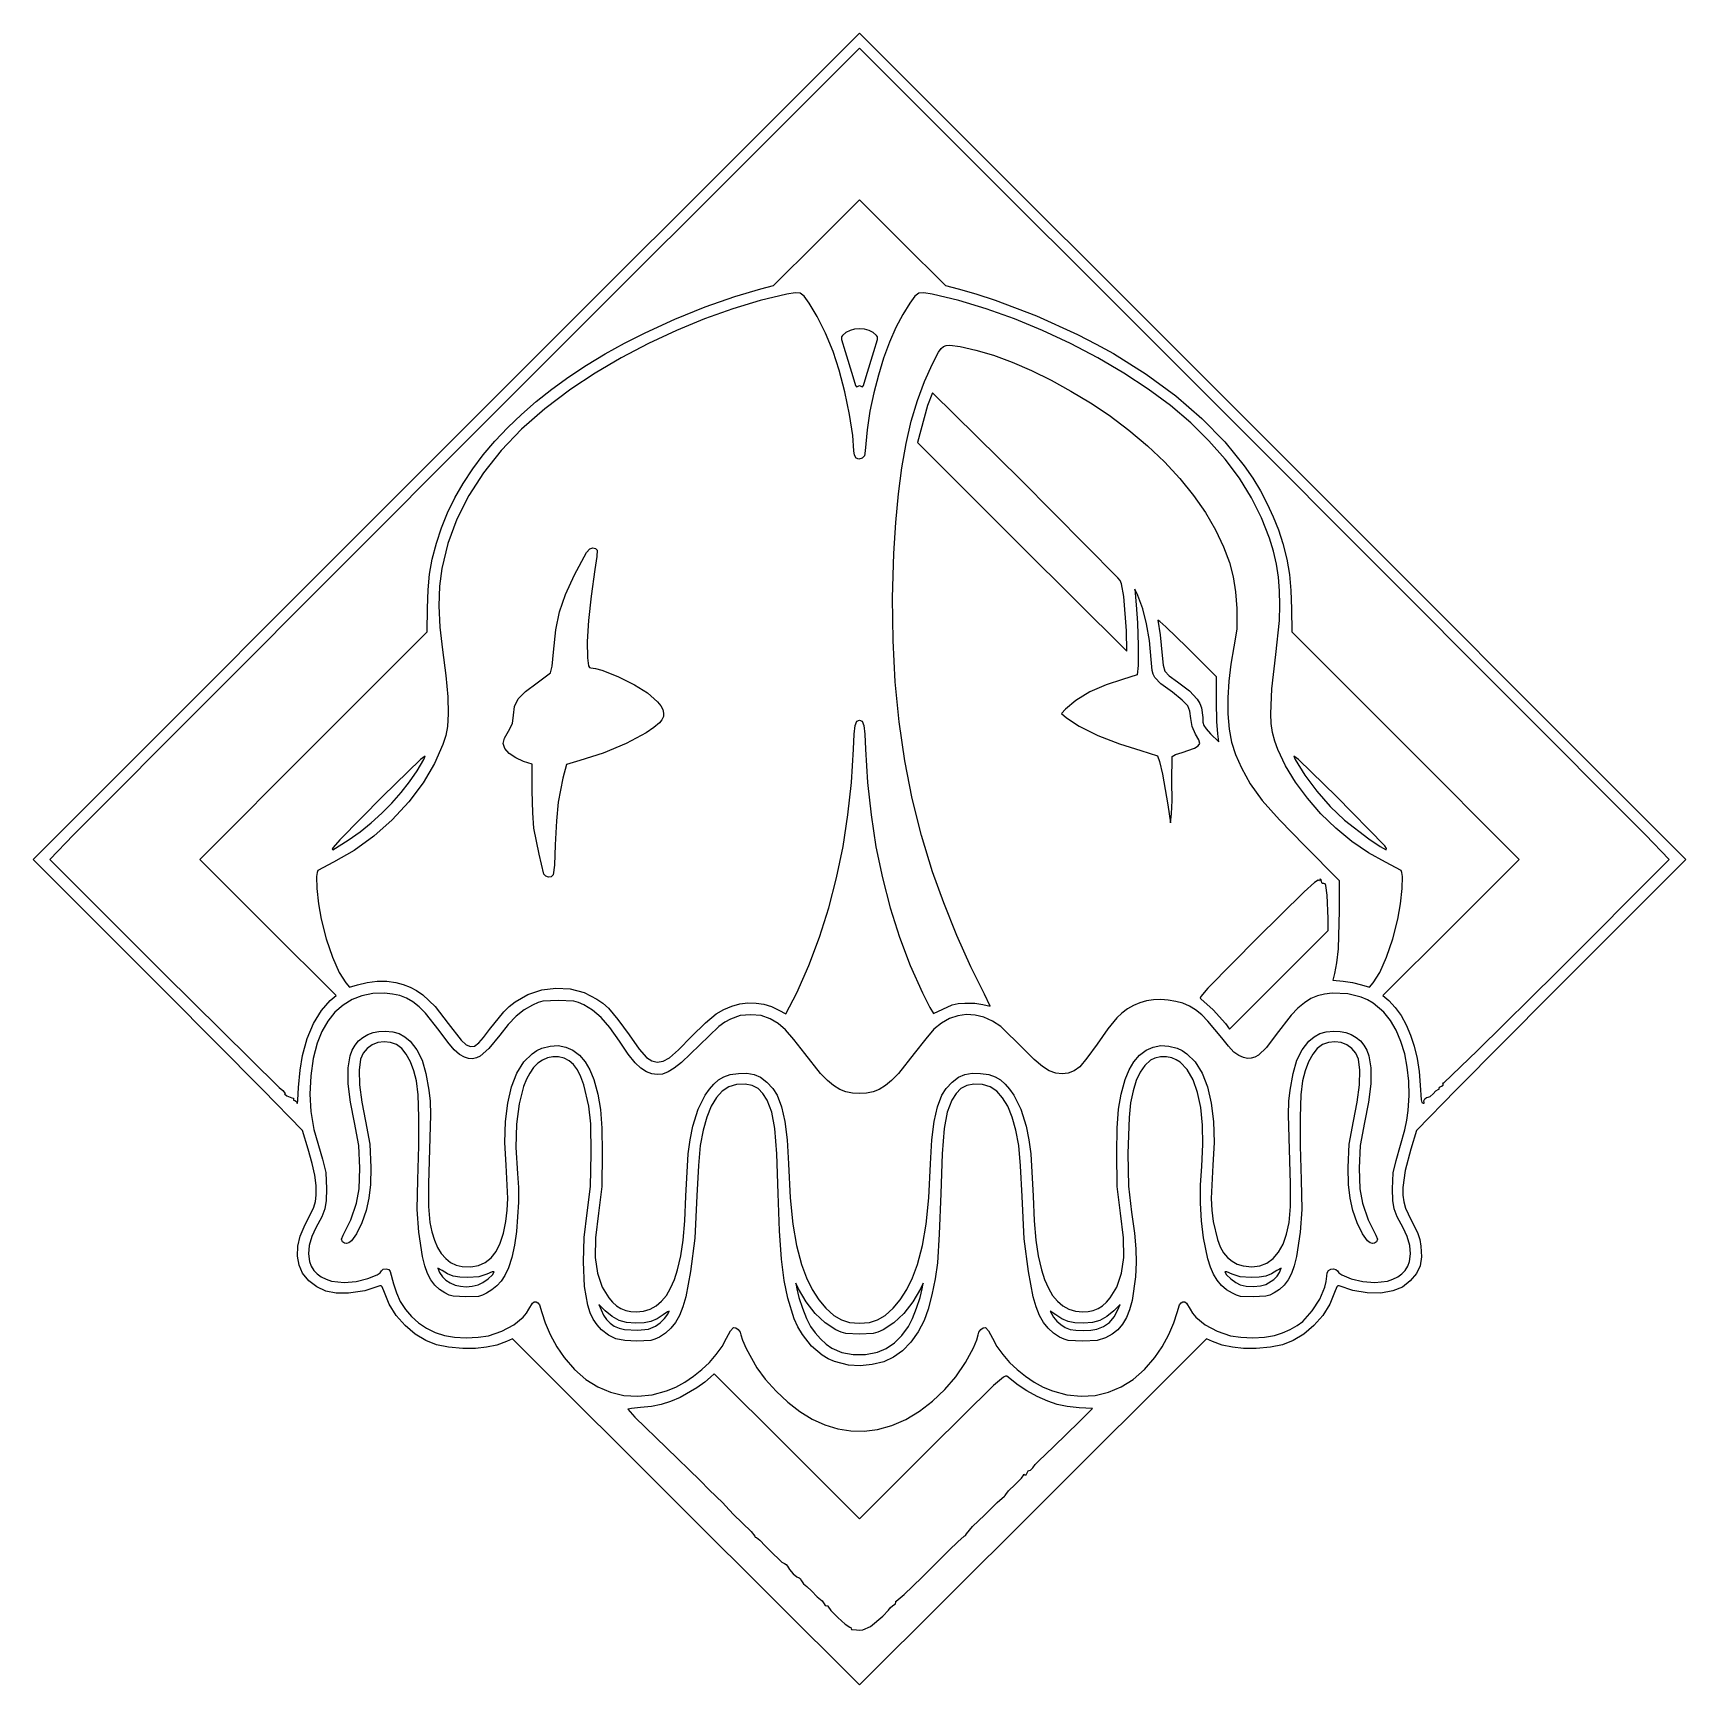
# Model space of a CAD drawing. Extents: x 247 to 565, y 182 to 499.
import ezdxf

# ---------------------------------------------------------------- set-up
doc = ezdxf.new("R2010")
doc.units = 0

msp = doc.modelspace()

# ---------------------------------------------------------------- linework, layer by layer
at = {"layer": 'Calque 1'}
for p, q in [((326.65155, 419.89691), (405.96015, 499.20551)), ((405.96015, 499.20551), (485.26875, 419.89691)), ((405.96087, 496.29526), (332.78697, 423.13816)), ((479.13477, 423.13816), (405.96087, 496.29526)), ((397.69259, 458.95961), (405.96082, 467.18823)), ((405.96082, 467.18823), (414.22905, 458.95961)), ((389.42436, 450.73098), (397.69259, 458.95961)), ((414.22905, 458.95961), (422.49728, 450.73098)), ((387.04311, 450.12766), (389.42436, 450.73098)), ((422.49728, 450.73098), (424.87853, 450.12766)), ((376.365955, 446.65201), (382.012767, 448.65213)), ((386.91489, 447.867082), (381.637075, 446.285749)), ((382.012767, 448.65213), (387.04311, 450.12766)), ((391.98603, 449.06322), (386.91489, 447.867082)), ((393.617073, 449.36441), (391.98603, 449.06322)), ((394.578136, 449.299985), (393.617073, 449.36441)), ((395.320599, 448.691697), (394.578136, 449.299985)), ((396.29584, 447.3613), (395.320599, 448.691697)), ((397.86667, 444.794786), (396.29584, 447.3613)), ((415.62246, 447.36139), (414.245139, 445.194324)), ((416.598908, 448.691863), (415.62246, 447.36139)), ((417.341809, 449.300135), (416.598908, 448.691863)), ((418.302853, 449.364514), (417.341809, 449.300135)), ((419.93373, 449.06331), (418.302853, 449.364514)), ((425.004902, 447.867159), (419.93373, 449.06331)), ((424.87853, 450.12766), (428.292431, 449.165775)), ((430.282741, 446.285816), (425.004902, 447.867159)), ((428.292431, 449.165775), (432.009323, 447.944925)), ((432.009323, 447.944925), (439.926374, 444.904081)), ((364.81811, 441.68404), (370.50147, 444.27881)), ((370.50147, 444.27881), (376.365955, 446.65201)), ((376.240078, 444.357638), (370.811393, 442.121166)), ((381.637075, 446.285749), (376.240078, 444.357638)), ((399.45112, 441.583166), (397.86667, 444.794786)), ((414.245139, 445.194324), (412.936277, 442.683813)), ((435.679752, 444.3577), (430.282741, 446.285816)), ((441.108443, 442.121226), (435.679752, 444.3577)), ((439.926374, 444.904081), (447.778278, 441.360626)), ((360.885225, 439.685402), (364.81811, 441.68404)), ((370.811393, 442.121166), (365.438511, 439.614752)), ((400.90393, 438.049063), (399.45112, 441.583166)), ((402.69663, 441.17707), (402.507986, 440.860632)), ((403.345127, 441.719178), (402.69663, 441.17707)), ((404.137316, 442.106399), (403.345127, 441.719178)), ((405.025299, 442.338731), (404.137316, 442.106399)), ((405.96118, 442.416175), (405.025299, 442.338731)), ((406.897061, 442.338731), (405.96118, 442.416175)), ((407.785044, 442.106399), (406.897061, 442.338731)), ((408.577233, 441.719178), (407.785044, 442.106399)), ((409.22573, 441.17707), (408.577233, 441.719178)), ((409.414374, 440.860632), (409.22573, 441.17707)), ((412.936277, 442.683813), (411.711637, 439.876538)), ((446.481319, 439.614813), (441.108443, 442.121226)), ((447.778278, 441.360626), (451.413736, 439.511513)), ((357.127121, 437.600673), (360.885225, 439.685402)), ((365.438511, 439.614752), (360.208928, 436.876811)), ((402.07984, 434.5151), (400.90393, 438.049063)), ((402.507986, 440.860632), (402.508734, 440.376393)), ((402.508734, 440.376393), (403.21534, 438.08929)), ((403.21534, 438.08929), (404.68548, 433.25633)), ((407.23688, 433.25633), (408.70702, 438.08929)), ((408.70702, 438.08929), (409.413626, 440.376393)), ((409.413626, 440.376393), (409.414374, 440.860632)), ((411.711637, 439.876538), (410.586984, 436.819183)), ((419.97688, 435.706), (421.153983, 437.964687)), ((421.153983, 437.964687), (421.611813, 438.631322)), ((421.611813, 438.631322), (422.071882, 439.045211)), ((422.071882, 439.045211), (422.601232, 439.24815)), ((422.601232, 439.24815), (423.266903, 439.281935)), ((423.266903, 439.281935), (425.27537, 439.00922)), ((425.27537, 439.00922), (428.318737, 438.360467)), ((428.318737, 438.360467), (431.663365, 437.357059)), ((451.710888, 436.876878), (446.481319, 439.614813)), ((451.413736, 439.511513), (454.71363, 437.67006)), ((350.148696, 433.18649), (353.547158, 435.433239)), ((353.547158, 435.433239), (357.127121, 437.600673)), ((360.208928, 436.876811), (355.210137, 433.945761)), ((410.586984, 436.819183), (409.578081, 433.558428)), ((418.431909, 432.313545), (419.97688, 435.706)), ((431.663365, 437.357059), (435.234125, 436.033645)), ((435.234125, 436.033645), (438.955887, 434.424879)), ((456.709656, 433.945838), (451.710888, 436.876878)), ((454.71363, 437.67006), (460.996202, 433.699346)), ((346.935094, 430.863812), (350.148696, 433.18649)), ((355.210137, 433.945761), (350.52963, 430.86002)), ((403.142951, 430.35699), (402.07984, 434.5151)), ((404.68548, 433.25633), (405.19882, 431.5469)), ((405.19882, 431.5469), (405.393068, 431.306716)), ((405.59792, 431.36816), (405.96118, 431.537345)), ((405.96118, 431.537345), (406.32444, 431.36816)), ((406.529292, 431.306711), (406.72354, 431.546885)), ((406.72354, 431.546885), (407.23688, 433.25633)), ((409.578081, 433.558428), (408.700694, 430.140956)), ((417.07647, 428.656308), (418.431909, 432.313545)), ((438.955887, 434.424879), (442.753523, 432.565411)), ((442.753523, 432.565411), (446.551902, 430.489895)), ((461.39013, 430.86011), (456.709656, 433.945838)), ((460.996202, 433.699346), (466.649658, 429.554943)), ((341.07591, 426.004225), (343.909713, 428.468595)), ((343.909713, 428.468595), (346.935094, 430.863812)), ((350.52963, 430.86002), (345.541478, 427.090305)), ((404.043779, 425.965681), (403.142951, 430.35699)), ((405.393068, 431.306716), (405.59792, 431.36816)), ((406.32444, 431.36816), (406.529292, 431.306711)), ((406.32444, 431.36816), (406.32444, 431.36816)), ((408.700694, 430.140956), (407.970585, 426.613449)), ((415.903906, 424.70167), (417.07647, 428.656308)), ((419.9513, 430.1294), (419.040786, 427.710625)), ((436.909529, 413.426845), (419.9513, 430.1294)), ((446.551902, 430.489895), (450.275894, 428.23298)), ((465.643263, 427.681659), (461.39013, 430.86011)), ((466.649658, 429.554943), (471.670906, 425.24032)), ((338.437047, 423.47409), (341.07591, 426.004225)), ((345.541478, 427.090305), (341.083883, 423.152047)), ((404.668064, 421.969557), (404.043779, 425.965681)), ((407.970585, 426.613449), (407.40352, 423.02259)), ((419.040786, 427.710625), (417.71724, 423.00588)), ((450.275894, 428.23298), (453.85037, 425.82932)), ((453.85037, 425.82932), (457.662355, 422.963511)), ((469.523138, 424.375293), (465.643263, 427.681659)), ((471.670906, 425.24032), (476.056855, 420.758948)), ((332.78697, 423.13816), (255.08387, 345.26706)), ((335.996483, 420.881579), (338.437047, 423.47409)), ((341.083883, 423.152047), (337.162637, 419.053316)), ((404.90155, 418.997), (404.668064, 421.969557)), ((407.40352, 423.02259), (407.01821, 418.997)), ((414.90756, 420.417013), (415.903906, 424.70167)), ((417.71724, 423.00588), (417.12104, 420.62463)), ((457.662355, 422.963511), (461.208415, 419.96996)), ((473.024166, 420.947888), (469.523138, 424.375293)), ((556.83787, 345.26696), (479.13477, 423.13816)), ((247.34295, 340.58831), (326.65155, 419.89691)), ((333.757578, 418.230079), (335.996483, 420.881579)), ((337.162637, 419.053316), (333.78353, 414.802178)), ((405.019298, 418.148471), (404.90155, 418.997)), ((407.01821, 418.997), (406.904598, 418.047253)), ((414.080774, 415.769716), (414.90756, 420.417013)), ((417.12104, 420.62463), (437.13884, 400.58243)), ((461.208415, 419.96996), (464.469581, 416.870475)), ((476.14076, 417.406322), (473.024166, 420.947888)), ((476.056855, 420.758948), (479.804413, 416.114295)), ((485.26875, 419.89691), (564.57735, 340.58831)), ((331.72369, 415.522978), (333.757578, 418.230079)), ((405.347836, 417.607741), (405.019298, 418.148471)), ((405.850106, 417.407843), (405.347836, 417.607741)), ((406.48905, 417.58181), (405.850106, 417.407843)), ((406.904598, 418.047253), (406.48905, 417.58181)), ((413.41689, 410.727161), (414.080774, 415.769716)), ((464.469581, 416.870475), (467.426882, 413.686864)), ((478.867331, 413.757474), (476.14076, 417.406322)), ((479.804413, 416.114295), (481.43783, 413.731824)), ((328.284408, 409.955527), (329.89818, 412.763665)), ((329.89818, 412.763665), (331.72369, 415.522978)), ((333.78353, 414.802178), (330.952355, 410.406701)), ((455.5521, 394.6338), (436.909529, 413.426845)), ((467.426882, 413.686864), (470.061351, 410.440935)), ((481.198292, 410.008221), (478.867331, 413.757474)), ((481.43783, 413.731824), (482.910489, 411.309833)), ((326.885732, 407.101951), (328.284408, 409.955527)), ((330.952355, 410.406701), (328.674902, 405.874954)), ((412.909251, 405.256729), (413.41689, 410.727161)), ((470.061351, 410.440935), (472.354018, 407.154496)), ((483.128054, 406.16544), (481.198292, 410.008221)), ((482.910489, 411.309833), (484.222006, 408.848758)), ((325.705513, 404.206326), (326.885732, 407.101951)), ((472.354018, 407.154496), (474.285914, 403.849355)), ((484.65103, 402.23601), (483.128054, 406.16544)), ((484.222006, 408.848758), (485.371992, 406.349032)), ((485.371992, 406.349032), (486.360062, 403.811088)), ((324.74711, 401.27204), (325.705513, 404.206326)), ((328.674902, 405.874954), (326.956963, 401.215004)), ((412.5512, 399.3258), (412.909251, 405.256729)), ((474.285914, 403.849355), (475.83807, 400.54732)), ((486.360062, 403.811088), (487.18583, 401.23536)), ((323.965416, 398.218003), (324.74711, 401.27204)), ((326.956963, 401.215004), (325.80433, 396.43492)), ((353.548495, 399.465401), (354.199839, 400.201547)), ((354.199839, 400.201547), (354.77555, 400.38402)), ((354.77555, 400.38402), (355.292915, 400.262349)), ((355.292915, 400.262349), (355.60094, 399.96982)), ((355.60094, 399.96982), (355.546308, 398.691425)), ((437.13884, 400.58243), (457.26474, 380.54023)), ((475.83807, 400.54732), (476.946845, 397.570084)), ((485.396374, 399.74416), (484.65103, 402.23601)), ((485.967609, 397.258956), (485.396374, 399.74416)), ((487.18583, 401.23536), (487.947473, 398.225269)), ((323.45064, 395.331196), (323.965416, 398.218003)), ((351.24852, 395.19972), (353.548495, 399.465401)), ((355.546308, 398.691425), (355.19178, 396.1995)), ((412.312017, 390.803807), (412.5512, 399.3258)), ((476.946845, 397.570084), (477.696606, 394.803345)), ((486.367299, 394.733816), (485.967609, 397.258956)), ((487.947473, 398.225269), (488.461556, 395.283868)), ((323.160264, 392.299086), (323.45064, 395.331196)), ((325.80433, 396.43492), (325.374378, 393.006764)), ((349.515039, 391.450449), (351.24852, 395.19972)), ((355.19178, 396.1995), (354.431559, 391.119408)), ((455.967993, 394.094172), (455.5521, 394.6338)), ((456.248586, 393.458166), (455.967993, 394.094172)), ((456.66377, 391.06193), (456.248586, 393.458166)), ((477.696606, 394.803345), (478.149429, 391.957368)), ((486.598011, 392.122157), (486.367299, 394.733816)), ((488.461556, 395.283868), (488.759304, 392.178587)), ((323.05177, 388.80914), (323.160264, 392.299086)), ((325.374378, 393.006764), (325.250921, 389.240905)), ((348.375995, 388.131607), (349.515039, 391.450449)), ((354.431559, 391.119408), (353.924363, 386.439357)), ((412.399881, 382.586916), (412.312017, 390.803807)), ((457.18904, 384.44286), (456.66377, 391.06193)), ((459.39378, 391.22411), (458.78263, 392.44655)), ((458.78263, 392.44655), (459.07197, 389.46999)), ((460.337517, 388.691749), (459.39378, 391.22411)), ((478.149429, 391.957368), (478.36739, 388.74242)), ((486.66231, 389.3774), (486.598011, 392.122157)), ((488.759304, 392.178587), (488.87194, 388.67686)), ((323.01387, 384.24563), (323.05177, 388.80914)), ((325.250921, 389.240905), (325.433759, 385.163804)), ((347.665628, 384.632072), (348.375995, 388.131607)), ((459.07197, 389.46999), (459.326857, 385.966335)), ((461.072605, 385.821059), (460.337517, 388.691749)), ((478.36739, 388.74242), (478.377469, 384.775768)), ((486.562761, 386.45296), (486.66231, 389.3774)), ((488.87194, 388.67686), (488.90774, 384.24567)), ((301.18657, 362.41713), (323.01387, 384.24563)), ((325.433759, 385.163804), (325.92269, 380.80192)), ((347.21818, 380.34072), (347.665628, 384.632072)), ((353.924363, 386.439357), (353.691519, 382.410378)), ((457.18894, 384.44284), (457.18904, 384.44286)), ((457.26474, 380.54023), (457.18894, 384.44284)), ((459.326857, 385.966335), (459.453062, 381.597644)), ((461.60625, 382.577294), (461.072605, 385.821059)), ((463.599698, 386.250085), (463.20631, 386.4933)), ((463.20631, 386.4933), (463.695501, 383.682794)), ((464.780304, 385.196691), (463.599698, 386.250085)), ((468.77259, 381.33623), (464.780304, 385.196691)), ((478.377469, 384.775768), (477.82489, 381.38135)), ((485.88238, 379.87871), (486.562761, 386.45296)), ((488.90774, 384.24567), (510.73504, 362.41717)), ((325.92269, 380.80192), (326.556295, 375.86613)), ((353.691519, 382.410378), (353.75436, 379.2835)), ((412.818015, 374.648598), (412.399881, 382.586916)), ((459.453062, 381.597644), (459.431987, 377.807426)), ((461.94566, 378.92571), (461.60625, 382.577294)), ((463.695501, 383.682794), (464.06644, 379.74668)), ((474.487, 375.65), (468.77259, 381.33623)), ((477.82489, 381.38135), (477.228316, 378.073197)), ((346.6678, 376.40756), (346.943815, 377.700692)), ((346.943815, 377.700692), (347.21818, 380.34072)), ((353.75436, 379.2835), (353.972636, 377.728825)), ((353.972636, 377.728825), (354.13779, 377.441658)), ((459.431987, 377.807426), (459.24503, 376.03919)), ((462.134689, 376.849082), (461.94566, 378.92571)), ((464.06644, 379.74668), (464.223162, 377.861403)), ((464.223162, 377.861403), (464.58144, 376.706212)), ((477.228316, 378.073197), (476.838131, 374.816533)), ((485.090132, 373.301307), (485.88238, 379.87871)), ((326.556295, 375.86613), (326.930336, 371.758715)), ((341.856893, 372.822141), (344.09497, 374.4974)), ((344.09497, 374.4974), (346.6678, 376.40756)), ((354.13779, 377.441658), (354.378, 377.36527)), ((354.378, 377.36527), (355.2615, 377.23657)), ((355.2615, 377.23657), (356.48776, 376.880957)), ((356.48776, 376.880957), (359.555688, 375.671902)), ((359.555688, 375.671902), (362.756047, 374.103932)), ((413.569641, 366.962325), (412.818015, 374.648598)), ((456.43532, 375.14099), (453.274566, 374.113839)), ((459.24503, 376.03919), (456.43532, 375.14099)), ((462.317085, 376.121775), (462.134689, 376.849082)), ((462.621444, 375.504195), (462.317085, 376.121775)), ((463.786167, 374.305386), (462.621444, 375.504195)), ((464.58144, 376.706212), (465.418158, 375.804525)), ((465.418158, 375.804525), (467.0102, 374.67976)), ((467.0102, 374.67976), (469.288242, 372.955116)), ((474.48818, 370.85526), (474.487, 375.65)), ((476.838131, 374.816533), (476.655316, 371.622377)), ((326.930336, 371.758715), (327.043394, 368.501103)), ((339.75267, 369.921125), (340.46532, 371.373667)), ((340.46532, 371.373667), (341.856893, 372.822141)), ((362.756047, 374.103932), (365.2631, 372.54287)), ((365.2631, 372.54287), (367.183167, 370.845931)), ((450.195104, 372.712074), (447.506, 371.097314)), ((453.274566, 374.113839), (450.195104, 372.712074)), ((466.0091, 372.66699), (463.786167, 374.305386)), ((467.915274, 371.166507), (466.0091, 372.66699)), ((468.98603, 370.06417), (467.915274, 371.166507)), ((469.288242, 372.955116), (470.77491, 371.341572)), ((470.77491, 371.341572), (471.257513, 370.525005)), ((476.655316, 371.622377), (476.68085, 368.50175)), ((484.876084, 368.550371), (485.090132, 373.301307)), ((327.043394, 368.501103), (326.89405, 366.11472)), ((339.38317, 366.666465), (339.55136, 368.23366)), ((339.55136, 368.23366), (339.75267, 369.921125)), ((367.183167, 370.845931), (367.801313, 370.076005)), ((367.801313, 370.076005), (368.194505, 369.351005)), ((368.314941, 368.013474), (368.046641, 367.389788)), ((368.194505, 369.351005), (368.364972, 368.665354)), ((368.364972, 368.665354), (368.314941, 368.013474)), ((445.51632, 369.43118), (444.72257, 368.58525)), ((444.72257, 368.58525), (445.68366, 367.74975)), ((447.506, 371.097314), (445.51632, 369.43118)), ((469.35021, 369.022849), (468.98603, 370.06417)), ((469.54159, 367.63712), (469.35021, 369.022849)), ((471.257513, 370.525005), (471.585513, 369.674461)), ((471.585513, 369.674461), (471.83536, 367.78911)), ((474.566278, 367.057104), (474.48818, 370.85526)), ((476.68085, 368.50175), (476.90859, 365.603908)), ((484.990264, 366.635907), (484.876084, 368.550371)), ((326.89405, 366.11472), (326.549747, 364.39127)), ((337.811564, 363.856964), (338.57196, 365.19095)), ((338.57196, 365.19095), (339.38317, 366.666465)), ((364.995009, 364.88152), (361.194026, 362.852374)), ((366.469953, 365.86791), (364.995009, 364.88152)), ((367.5623, 366.78872), (366.469953, 365.86791)), ((368.046641, 367.389788), (367.5623, 366.78872)), ((404.947794, 364.593414), (405.148438, 366.295171)), ((405.148438, 366.295171), (405.46631, 367.10518)), ((405.46631, 367.10518), (405.96082, 367.31123)), ((405.96082, 367.31123), (406.45533, 367.10518)), ((406.45533, 367.10518), (406.773203, 366.295171)), ((406.773203, 366.295171), (406.973846, 364.593414)), ((414.657982, 359.501568), (413.569641, 366.962325)), ((445.68366, 367.74975), (448.114464, 366.145774)), ((448.114464, 366.145774), (451.698906, 364.38658)), ((469.780511, 366.075455), (469.54159, 367.63712)), ((470.47949, 364.64837), (469.780511, 366.075455)), ((471.83536, 367.78911), (471.868496, 366.905608)), ((471.868496, 366.905608), (472.043974, 366.268592)), ((472.043974, 366.268592), (472.489397, 365.612598)), ((472.489397, 365.612598), (473.33237, 364.67216)), ((474.75404, 364.65856), (474.566278, 367.057104)), ((476.90859, 365.603908), (477.368192, 363.090789)), ((485.254249, 364.909355), (484.990264, 366.635907)), ((485.66979, 363.281145), (485.254249, 364.909355)), ((279.35927, 340.58863), (301.18657, 362.41713)), ((326.014035, 362.614683), (324.415565, 358.958348)), ((326.549747, 364.39127), (326.014035, 362.614683)), ((337.579406, 362.796716), (337.811564, 363.856964)), ((337.880351, 361.869738), (337.579406, 362.796716)), ((338.71926, 360.93556), (337.880351, 361.869738)), ((361.194026, 362.852374), (356.752756, 360.982023)), ((404.420756, 355.360458), (404.80497, 361.71212)), ((404.80497, 361.71212), (404.947794, 364.593414)), ((406.973846, 364.593414), (407.11667, 361.71212)), ((407.11667, 361.71212), (407.501042, 355.356874)), ((451.698906, 364.38658), (455.838575, 362.736308)), ((455.838575, 362.736308), (459.93506, 361.4591)), ((467.86507, 361.07202), (470.257191, 361.93039)), ((470.257191, 361.93039), (470.956903, 362.398212)), ((471.06231, 363.552523), (470.47949, 364.64837)), ((470.956903, 362.398212), (471.25843, 362.85641)), ((471.25843, 362.85641), (471.06231, 363.552523)), ((473.33237, 364.67216), (474.92115, 363.15904)), ((474.75286, 364.65846), (474.75404, 364.65856)), ((474.92115, 363.15904), (474.75286, 364.65846)), ((477.368192, 363.090789), (478.127071, 360.69055)), ((486.23864, 361.66171), (485.66979, 363.281145)), ((487.699547, 358.541471), (486.23864, 361.66171)), ((510.73504, 362.41717), (532.56234, 340.58867)), ((321.714999, 359.746124), (314.43628, 352.62682)), ((321.071311, 357.602082), (322.356, 359.77057)), ((322.586684, 360.393965), (321.714999, 359.746124)), ((324.415565, 358.958348), (322.192998, 355.258212)), ((322.356, 359.77057), (322.586684, 360.393965)), ((339.98847, 360.062242), (338.71926, 360.93556)), ((341.48415, 359.3903), (339.98847, 360.062242)), ((343.12225, 358.84501), (341.48415, 359.3903)), ((343.13585, 353.75151), (343.12225, 358.84501)), ((349.72363, 358.7871), (349.012274, 356.201721)), ((352.2646, 359.55121), (349.72363, 358.7871)), ((356.752756, 360.982023), (352.2646, 359.55121)), ((416.086261, 352.239797), (414.657982, 359.501568)), ((459.93506, 361.4591), (463.16107, 360.48592)), ((463.16107, 360.48592), (463.557874, 359.350445)), ((463.557874, 359.350445), (464.123129, 356.940034)), ((465.928, 355.56052), (465.9795, 360.35851)), ((465.9795, 360.35851), (466.605305, 360.682246)), ((466.605305, 360.682246), (467.86507, 361.07202)), ((478.127071, 360.69055), (479.25264, 358.13135)), ((489.612579, 355.402643), (487.699547, 358.541471)), ((490.207131, 359.746074), (489.335446, 360.393915)), ((489.335446, 360.393915), (489.56613, 359.77052)), ((489.56613, 359.77052), (491.446918, 356.717233)), ((497.48585, 352.62677), (490.207131, 359.746074)), ((317.988682, 353.399082), (319.611506, 355.473945)), ((319.611506, 355.473945), (321.071311, 357.602082)), ((349.012274, 356.201721), (348.15499, 351.5684)), ((403.750517, 349.126904), (404.420756, 355.360458)), ((407.501042, 355.356874), (408.171455, 349.121431)), ((464.123129, 356.940034), (465.16525, 351.08069)), ((465.952191, 351.866309), (465.92798, 355.56053)), ((465.92798, 355.56053), (465.928, 355.56052)), ((479.25264, 358.13135), (480.965812, 355.069016)), ((491.911898, 352.31413), (489.612579, 355.402643)), ((491.446918, 356.717233), (493.727675, 353.667411)), ((314.43628, 352.62682), (306.237888, 344.354586)), ((316.214934, 351.390415), (317.988682, 353.399082)), ((322.192998, 355.258212), (319.440691, 351.626768)), ((343.243843, 349.532461), (343.13585, 353.75151)), ((417.857699, 345.150484), (416.086261, 352.239797)), ((480.965812, 355.069016), (483.275012, 351.910335)), ((494.531669, 349.344839), (491.911898, 352.31413)), ((493.727675, 353.667411), (496.29752, 350.757294)), ((506.8026, 343.16792), (497.48585, 352.62677)), ((312.263044, 347.623363), (314.302356, 349.460868)), ((314.302356, 349.460868), (316.214934, 351.390415)), ((319.440691, 351.626768), (316.253005, 348.176511)), ((343.48436, 346.54135), (343.243843, 349.532461)), ((348.15499, 351.5684), (347.80174, 347.958489)), ((402.797521, 343.025459), (403.750517, 349.126904)), ((408.171455, 349.121431), (409.124821, 343.019016)), ((465.16525, 351.08069), (465.62466, 347.62777)), ((465.62466, 347.62777), (465.83778, 349.3335)), ((465.83778, 349.3335), (465.952191, 351.866309)), ((483.275012, 351.910335), (486.594227, 348.146112)), ((497.406055, 346.563675), (494.531669, 349.344839)), ((496.29752, 350.757294), (499.04557, 348.12312)), ((307.8526, 344.27617), (310.109094, 345.890823)), ((310.109094, 345.890823), (312.263044, 347.623363)), ((316.253005, 348.176511), (312.724297, 345.019938)), ((344.456024, 341.55861), (343.48436, 346.54135)), ((347.80174, 347.958489), (347.56756, 343.36631)), ((486.594227, 348.146112), (491.33744, 343.26715)), ((500.469219, 344.039545), (497.406055, 346.563675)), ((499.04557, 348.12312), (503.701264, 344.5422)), ((255.08387, 345.26706), (250.55473, 340.55302)), ((304.918614, 342.839842), (304.758857, 342.53032)), ((304.85803, 342.44032), (307.85261, 344.27618)), ((306.237888, 344.354586), (304.918614, 342.839842)), ((307.85261, 344.27618), (307.8526, 344.27617)), ((312.724297, 345.019938), (308.948926, 342.269542)), ((347.56756, 343.36631), (347.391823, 339.493064)), ((401.565036, 337.07012), (402.797521, 343.025459)), ((409.124821, 343.019016), (410.358052, 337.062858)), ((419.97552, 338.2071), (417.857699, 345.150484)), ((491.33744, 343.26715), (498.03581, 336.55335)), ((503.655326, 341.841355), (500.469219, 344.039545)), ((503.701264, 344.5422), (505.904725, 343.050931)), ((505.904725, 343.050931), (507.0641, 342.44031)), ((507.098028, 342.654047), (506.8026, 343.16792)), ((506.8026, 343.16792), (506.8026, 343.16792)), ((507.0641, 342.44031), (507.098028, 342.654047)), ((561.36703, 340.55293), (556.83787, 345.26696)), ((273.20565, 314.72461), (247.34295, 340.58831)), ((250.55473, 340.55302), (272.48093, 318.62562)), ((292.42377, 327.52213), (279.35927, 340.58863)), ((305.02125, 340.03782), (302.00661, 338.43187)), ((304.758857, 342.53032), (304.85803, 342.44032)), ((308.948926, 342.269542), (305.02125, 340.03782)), ((345.3876, 337.76696), (344.456024, 341.55861)), ((347.391823, 339.493064), (347.17914, 337.61163)), ((506.89854, 340.03801), (503.655326, 341.841355)), ((509.91318, 338.43206), (506.89854, 340.03801)), ((532.56234, 340.58867), (519.49784, 327.52217)), ((564.57735, 340.58831), (538.71455, 314.72461)), ((539.83773, 319.02243), (561.36703, 340.55293)), ((301.84592, 338.049112), (301.762093, 337.294962)), ((301.762093, 337.294962), (301.806139, 334.965897)), ((302.00661, 338.43187), (301.84592, 338.049112)), ((345.38765, 337.76692), (345.3876, 337.76696)), ((345.737403, 337.32905), (345.38765, 337.76692)), ((346.255971, 337.148247), (345.737403, 337.32905)), ((346.788251, 337.237959), (346.255971, 337.148247)), ((347.17914, 337.61163), (346.788251, 337.237959)), ((400.056331, 331.274888), (401.565036, 337.07012)), ((410.358052, 337.062858), (411.868061, 331.266182)), ((422.130149, 332.216719), (419.97552, 338.2071)), ((493.99088, 336.57261), (493.275549, 336.155617)), ((494.255556, 336.435569), (493.99088, 336.57261)), ((494.33541, 336.65321), (494.255556, 336.435569)), ((494.386679, 336.868721), (494.33541, 336.65321)), ((494.58254, 336.63211), (494.386679, 336.868721)), ((494.71363, 336.06667), (494.58254, 336.63211)), ((498.03581, 336.55335), (498.035, 330.755)), ((510.07387, 338.049302), (509.91318, 338.43206)), ((510.157697, 337.295152), (510.07387, 338.049302)), ((510.113651, 334.966088), (510.157697, 337.295152)), ((301.806139, 334.965897), (302.100968, 332.031489)), ((491.303221, 334.374127), (482.28308, 325.48191)), ((493.275549, 336.155617), (491.303221, 334.374127)), ((494.769715, 335.94939), (494.71363, 336.06667)), ((495.06181, 335.92175), (494.769715, 335.94939)), ((495.30528, 335.85829), (495.06181, 335.92175)), ((495.469933, 335.544971), (495.30528, 335.85829)), ((495.69417, 333.70906), (495.469933, 335.544971)), ((495.8926, 329.20977), (495.69417, 333.70906)), ((509.818822, 332.031679), (510.113651, 334.966088)), ((302.100968, 332.031489), (302.6088, 329.07855)), ((398.274673, 325.653761), (400.056331, 331.274888)), ((411.868061, 331.266182), (413.651758, 325.642215)), ((424.655189, 325.976126), (422.130149, 332.216719)), ((498.035, 330.755), (497.816236, 323.381055)), ((509.31099, 329.07874), (509.818822, 332.031679)), ((305.48827, 314.45563), (292.42377, 327.52213)), ((302.6088, 329.07855), (303.586443, 325.328112)), ((486.44161, 317.48491), (495.91884, 326.95939)), ((495.89264, 329.20973), (495.8926, 329.20977)), ((495.91884, 326.95939), (495.89264, 329.20973)), ((519.49784, 327.52217), (506.43334, 314.45567)), ((508.333347, 325.328291), (509.31099, 329.07874)), ((303.586443, 325.328112), (304.797763, 321.801925)), ((396.22333, 320.220738), (398.274673, 325.653761)), ((413.651758, 325.642215), (415.706057, 320.204186)), ((427.341169, 319.97732), (424.655189, 325.976126)), ((482.28308, 325.48191), (472.795342, 315.858185)), ((507.122028, 321.802093), (508.333347, 325.328291)), ((304.797763, 321.801925), (306.102018, 318.86175)), ((497.537698, 320.712912), (497.14187, 318.6628)), ((497.816236, 323.381055), (497.537698, 320.712912)), ((505.817772, 318.861918), (507.122028, 321.802093)), ((272.48093, 318.62562), (294.55533, 296.76612)), ((306.102018, 318.86175), (307.35847, 316.86935)), ((393.90557, 314.98982), (396.22333, 320.220738)), ((415.706057, 320.204186), (418.02787, 314.96532)), ((429.97862, 314.7123), (427.341169, 319.97732)), ((476.96439, 308.01042), (486.44161, 317.48491)), ((497.14187, 318.6628), (496.80632, 317.36923)), ((496.80632, 317.36923), (498.76033, 317.19216)), ((504.56132, 316.86954), (505.817772, 318.861918)), ((524.557668, 303.862866), (539.83773, 319.02243)), ((291.471187, 296.358067), (273.20565, 314.72461)), ((304.39498, 313.4679), (305.48827, 314.45563)), ((307.35847, 316.86935), (308.06423, 316.03725)), ((308.06423, 316.03725), (309.63484, 316.52607)), ((310.467401, 314.404672), (308.559656, 313.670531)), ((309.63484, 316.52607), (311.474973, 316.972345)), ((312.544747, 314.809094), (310.467401, 314.404672)), ((311.474973, 316.972345), (313.364807, 317.193759)), ((314.78322, 314.8775), (312.544747, 314.809094)), ((313.364807, 317.193759), (315.230345, 317.186098)), ((316.331262, 314.73482), (314.78322, 314.8775)), ((315.230345, 317.186098), (316.99759, 316.94515)), ((317.732189, 314.432092), (316.331262, 314.73482)), ((316.99759, 316.94515), (318.392469, 316.577182)), ((319.026296, 313.941904), (317.732189, 314.432092)), ((318.392469, 316.577182), (319.696277, 316.074278)), ((319.696277, 316.074278), (320.934643, 315.416425)), ((320.934643, 315.416425), (322.133196, 314.583611)), ((322.133196, 314.583611), (324.513387, 312.313051)), ((339.869587, 313.248306), (342.326631, 314.650744)), ((342.326631, 314.650744), (344.967666, 315.531531)), ((344.967666, 315.531531), (347.702387, 315.887624)), ((347.702387, 315.887624), (350.440491, 315.715978)), ((350.440491, 315.715978), (353.09167, 315.013552)), ((353.09167, 315.013552), (355.565622, 313.7773)), ((391.80608, 310.95493), (393.90557, 314.98982)), ((418.02787, 314.96532), (419.458886, 312.128446)), ((431.04876, 312.4069), (429.97862, 314.7123)), ((471.476878, 314.28951), (471.346812, 313.96358)), ((472.795342, 315.858185), (471.476878, 314.28951)), ((493.858766, 314.391313), (492.581121, 313.853075)), ((495.218799, 314.721198), (493.858766, 314.391313)), ((496.70361, 314.87398), (495.218799, 314.721198)), ((499.66144, 314.771097), (496.70361, 314.87398)), ((498.76033, 317.19216), (500.60172, 316.923508)), ((502.257141, 314.148286), (499.66144, 314.771097)), ((500.60172, 316.923508), (502.28495, 316.52626)), ((503.435082, 313.6361), (502.257141, 314.148286)), ((502.28495, 316.52626), (503.85556, 316.03744)), ((503.85556, 316.03744), (504.56132, 316.86954)), ((506.43334, 314.45567), (507.52663, 313.46794)), ((538.71455, 314.72461), (520.449012, 296.358022)), ((301.186854, 309.074973), (302.685613, 311.540817)), ((302.685613, 311.540817), (304.39498, 313.4679)), ((305.286849, 311.238276), (303.93873, 309.552754)), ((306.829981, 312.612968), (305.286849, 311.238276)), ((308.559656, 313.670531), (306.829981, 312.612968)), ((320.253877, 313.236844), (319.026296, 313.941904)), ((321.455226, 312.2895), (320.253877, 313.236844)), ((322.670637, 311.072459), (321.455226, 312.2895)), ((325.30482, 307.71964), (322.670637, 311.072459)), ((324.513387, 312.313051), (327.04189, 309.1025)), ((334.94863, 307.91188), (337.68684, 311.32726)), ((337.68684, 311.32726), (338.738283, 312.352419)), ((338.738283, 312.352419), (339.869587, 313.248306)), ((341.612837, 311.722312), (340.08956, 310.510625)), ((343.20014, 312.62361), (341.612837, 311.722312)), ((344.258316, 313.084496), (343.20014, 312.62361)), ((345.178007, 313.334025), (344.258316, 313.084496)), ((348.14865, 313.46127), (345.178007, 313.334025)), ((351.1159, 313.348539), (348.14865, 313.46127)), ((352.021119, 313.103201), (351.1159, 313.348539)), ((353.05952, 312.64573), (352.021119, 313.103201)), ((354.737715, 311.650765), (353.05952, 312.64573)), ((356.353155, 310.240448), (354.737715, 311.650765)), ((355.565622, 313.7773), (356.707917, 312.958039)), ((356.707917, 312.958039), (357.77204, 312.00418)), ((357.77204, 312.00418), (359.588453, 309.851651)), ((376.411721, 309.197185), (378.46651, 310.92784)), ((378.46651, 310.92784), (379.925714, 311.772646)), ((379.925714, 311.772646), (381.440306, 312.404082)), ((381.440306, 312.404082), (382.988435, 312.82085)), ((382.988435, 312.82085), (384.548252, 313.021658)), ((384.548252, 313.021658), (386.097908, 313.005207)), ((386.097908, 313.005207), (387.615553, 312.770205)), ((387.615553, 312.770205), (389.079337, 312.315354)), ((389.079337, 312.315354), (390.46741, 311.63936)), ((390.46741, 311.63936), (391.80608, 310.95493)), ((419.458886, 312.128446), (420.17447, 311.00845)), ((420.17447, 311.00845), (423.750188, 312.645195)), ((423.750188, 312.645195), (424.873797, 312.90691)), ((424.873797, 312.90691), (426.1894, 313.00862)), ((426.1894, 313.00862), (428.114805, 312.983601)), ((428.114805, 312.983601), (429.62864, 312.70347)), ((429.62864, 312.70347), (431.04876, 312.4069)), ((456.315884, 311.087598), (455.32976, 310.14209)), ((457.388503, 311.890891), (456.315884, 311.087598)), ((458.540224, 312.549403), (457.388503, 311.890891)), ((459.763657, 313.060565), (458.540224, 312.549403)), ((461.051412, 313.42181), (459.763657, 313.060565)), ((462.396096, 313.630569), (461.051412, 313.42181)), ((463.790319, 313.684275), (462.396096, 313.630569)), ((465.22669, 313.58036), (463.790319, 313.684275)), ((466.69591, 313.329228), (465.22669, 313.58036)), ((468.030156, 312.947714), (466.69591, 313.329228)), ((469.270303, 312.406808), (468.030156, 312.947714)), ((470.457226, 311.677498), (469.270303, 312.406808)), ((471.631801, 310.730773), (470.457226, 311.677498)), ((471.346812, 313.96358), (471.44488, 313.80901)), ((471.44488, 313.80901), (473.86017, 311.684782)), ((473.86017, 311.684782), (476.23733, 309.05957)), ((490.103428, 312.026539), (488.818597, 310.67574)), ((491.343472, 313.075234), (490.103428, 312.026539)), ((492.581121, 313.853075), (491.343472, 313.075234)), ((504.541557, 312.986963), (503.435082, 313.6361)), ((506.56553, 311.26854), (504.541557, 312.986963)), ((507.856692, 309.665628), (506.56553, 311.26854)), ((507.52663, 313.46794), (508.778393, 312.155757)), ((508.778393, 312.155757), (509.900769, 310.605459)), ((299.950413, 306.171867), (301.186854, 309.074973)), ((303.93873, 309.552754), (302.794097, 307.562697)), ((326.953768, 305.466191), (325.30482, 307.71964)), ((327.04189, 309.1025), (329.536071, 305.850534)), ((333.815953, 306.40455), (334.94863, 307.91188)), ((338.54784, 308.912958), (336.90521, 306.85372)), ((340.08956, 310.510625), (338.54784, 308.912958)), ((358.03083, 308.287112), (356.353155, 310.240448)), ((359.89573, 305.66309), (358.03083, 308.287112)), ((359.588453, 309.851651), (361.7362, 306.89579)), ((373.74368, 306.55357), (376.411721, 309.197185)), ((378.960124, 308.48205), (375.26118, 304.90751)), ((380.093664, 309.331283), (378.960124, 308.48205)), ((381.17652, 309.91639), (380.093664, 309.331283)), ((383.035307, 310.610116), (381.17652, 309.91639)), ((385.08218, 310.7598), (383.035307, 310.610116)), ((387.101644, 310.615974), (385.08218, 310.7598)), ((388.83139, 309.94579), (387.101644, 310.615974)), ((390.339046, 309.060393), (388.83139, 309.94579)), ((391.767817, 307.838838), (390.339046, 309.060393)), ((393.38782, 306.010948), (391.767817, 307.838838)), ((420.23664, 307.97283), (418.66539, 306.160861)), ((421.686754, 309.156087), (420.23664, 307.97283)), ((423.227884, 310.02093), (421.686754, 309.156087)), ((424.836544, 310.566447), (423.227884, 310.02093)), ((426.489245, 310.791724), (424.836544, 310.566447)), ((428.162502, 310.695846), (426.489245, 310.791724)), ((429.832828, 310.2779), (428.162502, 310.695846)), ((431.476736, 309.536973), (429.832828, 310.2779)), ((433.07074, 308.47215), (431.476736, 309.536973)), ((437.30407, 304.37148), (433.07074, 308.47215)), ((453.649897, 308.045559), (451.57636, 305.12771)), ((455.32976, 310.14209), (453.649897, 308.045559)), ((472.834903, 309.537622), (471.631801, 310.730773)), ((475.49019, 306.296), (472.834903, 309.537622)), ((476.23733, 309.05957), (476.96439, 308.01042)), ((488.818597, 310.67574), (485.94501, 306.94283)), ((508.965071, 307.773516), (507.856692, 309.665628)), ((509.881692, 305.628237), (508.965071, 307.773516)), ((509.900769, 310.605459), (510.887377, 308.834181)), ((510.887377, 308.834181), (511.731839, 306.859055)), ((299.028, 302.933), (299.950413, 306.171867)), ((301.86142, 305.2744), (301.12056, 302.370733)), ((302.794097, 307.562697), (301.86142, 305.2744)), ((308.585145, 303.940953), (309.137513, 304.898483)), ((309.137513, 304.898483), (309.82447, 305.722613)), ((309.82447, 305.722613), (310.636452, 306.406631)), ((310.636452, 306.406631), (311.563896, 306.943822)), ((312.419967, 304.979796), (311.443126, 304.288773)), ((311.563896, 306.943822), (312.597238, 307.327472)), ((313.53807, 305.415241), (312.419967, 304.979796)), ((312.597238, 307.327472), (313.726914, 307.550866)), ((314.732268, 305.578242), (313.53807, 305.415241)), ((313.726914, 307.550866), (314.94336, 307.60729)), ((315.937394, 305.451932), (314.732268, 305.578242)), ((314.94336, 307.60729), (316.382215, 307.475499)), ((317.088284, 305.019446), (315.937394, 305.451932)), ((316.382215, 307.475499), (317.599194, 307.130981)), ((318.11977, 304.26392), (317.088284, 305.019446)), ((317.599194, 307.130981), (318.677661, 306.539768)), ((318.677661, 306.539768), (319.70098, 305.66789)), ((319.70098, 305.66789), (320.989425, 304.049322)), ((328.178402, 304.001594), (326.953768, 305.466191)), ((329.536071, 305.850534), (330.462556, 304.991925)), ((330.462556, 304.991925), (331.277294, 304.62954)), ((331.277294, 304.62954), (332.056778, 304.751862)), ((332.056778, 304.751862), (332.8775, 305.347371)), ((332.8775, 305.347371), (333.815953, 306.40455)), ((336.90521, 306.85372), (334.830785, 304.275255)), ((344.99122, 304.32383), (346.604945, 304.754629)), ((346.604945, 304.754629), (348.150497, 304.825774)), ((348.150497, 304.825774), (349.60975, 304.548179)), ((349.60975, 304.548179), (350.964577, 303.932757)), ((361.589142, 303.212551), (359.89573, 305.66309)), ((361.7362, 306.89579), (363.699671, 304.158366)), ((371.207315, 303.997449), (373.74368, 306.55357)), ((375.26118, 304.90751), (371.782263, 301.594754)), ((395.46917, 303.30655), (393.38782, 306.010948)), ((418.66539, 306.160861), (416.45097, 303.30655)), ((451.57636, 305.12771), (449.618774, 302.401261)), ((460.955572, 303.932757), (462.3104, 304.548179)), ((462.3104, 304.548179), (463.769653, 304.825774)), ((463.769653, 304.825774), (465.315205, 304.754629)), ((465.315205, 304.754629), (466.92893, 304.32383)), ((476.755519, 304.698112), (475.49019, 306.296)), ((477.802092, 303.599393), (476.755519, 304.698112)), ((485.94501, 306.94283), (484.057224, 304.474583)), ((490.930725, 304.049322), (492.21917, 305.66789)), ((492.21917, 305.66789), (493.242489, 306.539761)), ((493.242489, 306.539761), (494.320956, 307.130962)), ((494.831866, 305.019446), (493.80038, 304.26392)), ((494.320956, 307.130962), (495.537935, 307.475478)), ((495.982756, 305.451932), (494.831866, 305.019446)), ((495.537935, 307.475478), (496.97679, 307.60729)), ((497.187882, 305.578242), (495.982756, 305.451932)), ((496.97679, 307.60729), (498.193237, 307.550857)), ((498.38208, 305.415241), (497.187882, 305.578242)), ((498.193237, 307.550857), (499.322914, 307.327459)), ((499.500183, 304.979796), (498.38208, 305.415241)), ((499.322914, 307.327459), (500.356257, 306.943809)), ((500.477024, 304.288773), (499.500183, 304.979796)), ((500.356257, 306.943809), (501.283702, 306.40662)), ((501.283702, 306.40662), (502.095686, 305.722605)), ((502.095686, 305.722605), (502.782645, 304.898478)), ((502.782645, 304.898478), (503.335014, 303.940952)), ((510.597579, 303.265826), (509.881692, 305.628237)), ((511.731839, 306.859055), (512.427774, 304.697215)), ((512.427774, 304.697215), (512.968802, 302.365793)), ((298.589305, 300.12943), (299.02814, 302.93309)), ((299.02814, 302.93309), (299.028, 302.933)), ((301.12056, 302.370733), (300.650767, 299.002569)), ((307.819022, 300.539271), (308.17693, 302.85674)), ((308.17693, 302.85674), (308.585145, 303.940953)), ((310.17389, 302.20745), (309.91892, 300.147258)), ((310.672711, 303.359035), (310.17389, 302.20745)), ((311.443126, 304.288773), (310.672711, 303.359035)), ((318.978689, 303.183142), (318.11977, 304.26392)), ((319.769194, 301.718485), (318.978689, 303.183142)), ((320.438467, 299.985643), (319.769194, 301.718485)), ((320.989425, 304.049322), (321.994795, 302.012436)), ((321.994795, 302.012436), (322.75565, 299.45698)), ((329.173608, 303.119857), (328.178402, 304.001594)), ((330.13427, 302.61499), (329.173608, 303.119857)), ((330.943638, 302.375099), (330.13427, 302.61499)), ((331.699925, 302.315283), (330.943638, 302.375099)), ((332.434957, 302.455467), (331.699925, 302.315283)), ((333.18056, 302.815574), (332.434957, 302.455467)), ((334.830785, 304.275255), (333.18056, 302.815574)), ((340.199203, 299.554758), (341.517662, 301.685699)), ((341.517662, 301.685699), (343.117726, 303.284299)), ((343.117726, 303.284299), (344.020805, 303.875618)), ((344.219897, 301.43172), (343.409727, 300.59918)), ((344.020805, 303.875618), (344.99122, 304.32383)), ((345.107579, 302.063381), (344.219897, 301.43172)), ((346.070219, 302.486891), (345.107579, 302.063381)), ((347.105267, 302.694978), (346.070219, 302.486891)), ((348.21017, 302.68037), (347.105267, 302.694978)), ((349.264964, 302.433831), (348.21017, 302.68037)), ((350.215182, 301.938281), (349.264964, 302.433831)), ((351.06629, 301.184845), (350.215182, 301.938281)), ((350.964577, 303.932757), (352.196852, 302.990426)), ((352.196852, 302.990426), (353.288447, 301.732097)), ((353.288447, 301.732097), (354.221235, 300.168687)), ((362.910572, 301.542368), (361.589142, 303.212551)), ((364.021144, 300.470906), (362.910572, 301.542368)), ((363.699671, 304.158366), (365.07302, 302.53101)), ((365.07302, 302.53101), (366.074305, 301.888865)), ((366.074305, 301.888865), (367.139342, 301.6658)), ((367.139342, 301.6658), (368.269986, 301.86179)), ((368.269986, 301.86179), (369.46809, 302.47681)), ((369.46809, 302.47681), (369.4691, 302.47716)), ((369.4691, 302.47716), (371.207315, 303.997449)), ((371.782263, 301.594754), (370.412927, 300.516695)), ((398.504131, 299.501812), (395.46917, 303.30655)), ((416.45097, 303.30655), (413.415992, 299.501812)), ((439.500268, 302.177758), (437.30407, 304.37148)), ((441.086885, 300.797705), (439.500268, 302.177758)), ((449.618774, 302.401261), (448.21768, 300.7649)), ((457.698915, 300.168687), (458.631703, 301.732097)), ((458.631703, 301.732097), (459.723298, 302.990426)), ((459.723298, 302.990426), (460.955572, 303.932757)), ((461.82312, 302.02963), (460.729244, 301.023518)), ((462.65869, 302.440156), (461.82312, 302.02963)), ((463.718765, 302.664089), (462.65869, 302.440156)), ((464.850427, 302.684387), (463.718765, 302.664089)), ((465.90076, 302.48401), (464.850427, 302.684387)), ((466.725736, 302.129008), (465.90076, 302.48401)), ((467.493708, 301.629784), (466.725736, 302.129008)), ((466.92893, 304.32383), (467.899345, 303.875612)), ((468.854252, 300.214533), (467.493708, 301.629784)), ((467.899345, 303.875612), (468.802424, 303.284286)), ((468.802424, 303.284286), (470.402488, 301.685672)), ((470.402488, 301.685672), (471.720947, 299.554719)), ((478.735112, 302.904522), (477.802092, 303.599393)), ((479.65978, 302.51818), (478.735112, 302.904522)), ((480.406865, 302.379525), (479.65978, 302.51818)), ((481.114897, 302.403258), (480.406865, 302.379525)), ((481.808913, 302.607006), (481.114897, 302.403258)), ((482.513949, 303.008393), (481.808913, 302.607006)), ((484.057224, 304.474583), (482.513949, 303.008393)), ((489.1645, 299.45698), (489.925355, 302.012436)), ((489.925355, 302.012436), (490.930725, 304.049322)), ((492.150956, 301.718485), (491.481683, 299.985643)), ((492.941461, 303.183142), (492.150956, 301.718485)), ((493.80038, 304.26392), (492.941461, 303.183142)), ((501.247439, 303.359035), (500.477024, 304.288773)), ((501.74626, 302.20745), (501.247439, 303.359035)), ((502.00123, 300.147241), (501.74626, 302.20745)), ((503.335014, 303.940952), (503.74323, 302.85674)), ((503.74323, 302.85674), (504.101133, 300.539291)), ((511.103756, 300.722317), (510.597579, 303.265826)), ((512.968802, 302.365793), (513.348544, 299.881924)), ((518.05313, 297.64973), (524.557668, 303.862866)), ((298.29087, 296.79981), (298.589305, 300.12943)), ((300.650767, 299.002569), (300.483078, 295.504195)), ((307.848115, 297.519456), (307.819022, 300.539271)), ((309.91892, 300.147258), (310.006745, 297.316931)), ((320.93369, 298.10031), (320.438467, 299.985643)), ((322.75565, 299.45698), (323.31055, 296.2827)), ((339.170525, 296.918205), (340.199203, 299.554758)), ((342.032128, 298.360553), (341.469802, 296.96901)), ((342.67962, 299.573034), (342.032128, 298.360553)), ((343.409727, 300.59918), (342.67962, 299.573034)), ((351.823755, 300.164648), (351.06629, 301.184845)), ((352.493045, 298.868815), (351.823755, 300.164648)), ((353.079626, 297.288473), (352.493045, 298.868815)), ((354.221235, 300.168687), (354.97709, 298.31111)), ((354.97709, 298.31111), (355.769865, 295.513549)), ((365.08198, 299.81653), (364.021144, 300.470906)), ((366.128196, 299.4223), (365.08198, 299.81653)), ((367.129762, 299.267875), (366.128196, 299.4223)), ((368.141314, 299.380582), (367.129762, 299.267875)), ((369.21749, 299.787746), (368.141314, 299.380582)), ((370.412927, 300.516695), (369.21749, 299.787746)), ((378.011707, 297.448391), (378.928064, 298.24458)), ((378.928064, 298.24458), (379.8921, 298.84834)), ((379.8921, 298.84834), (381.145902, 299.275485)), ((381.145902, 299.275485), (382.708697, 299.508366)), ((382.708697, 299.508366), (384.322699, 299.526607)), ((384.322699, 299.526607), (385.73012, 299.30983)), ((385.73012, 299.30983), (386.964107, 298.749256)), ((386.964107, 298.749256), (388.19862, 297.814092)), ((399.794409, 298.160637), (398.504131, 299.501812)), ((413.415992, 299.501812), (412.12571, 298.160637)), ((423.72153, 297.814092), (424.956042, 298.749256)), ((424.956042, 298.749256), (426.19003, 299.30983)), ((426.19003, 299.30983), (427.597451, 299.526607)), ((427.597451, 299.526607), (429.211452, 299.508366)), ((429.211452, 299.508366), (430.774247, 299.275485)), ((430.774247, 299.275485), (432.02805, 298.84834)), ((432.02805, 298.84834), (432.992086, 298.24458)), ((432.992086, 298.24458), (433.908443, 297.448391)), ((442.368567, 300.00002), (441.086885, 300.797705)), ((443.64996, 299.5534), (442.368567, 300.00002)), ((444.834643, 299.409181), (443.64996, 299.5534)), ((446.007556, 299.567464), (444.834643, 299.409181)), ((447.143601, 300.02159), (446.007556, 299.567464)), ((448.21768, 300.7649), (447.143601, 300.02159)), ((456.153043, 295.520572), (456.94306, 298.31111)), ((456.94306, 298.31111), (457.698915, 300.168687)), ((459.808762, 299.735274), (459.053033, 298.129515)), ((460.729244, 301.023518), (459.808762, 299.735274)), ((469.973613, 298.269987), (468.854252, 300.214533)), ((470.843014, 295.827873), (469.973613, 298.269987)), ((471.720947, 299.554719), (472.749625, 296.918156)), ((488.6096, 296.2827), (489.1645, 299.45698)), ((491.481683, 299.985643), (490.98646, 298.10031)), ((501.913405, 297.316909), (502.00123, 300.147241)), ((504.101133, 300.539291), (504.072036, 297.519486)), ((511.391247, 298.033743), (511.103756, 300.722317)), ((513.348544, 299.881924), (513.56062, 297.26274)), ((299.06835, 288.51941), (291.471187, 296.358067)), ((294.55533, 296.76612), (295.28947, 296.22156)), ((295.28947, 296.22156), (295.70192, 295.60918)), ((295.70192, 295.60918), (295.621775, 295.575745)), ((295.621775, 295.575745), (295.673671, 295.487535)), ((295.673671, 295.487535), (296.05047, 295.21935)), ((296.05047, 295.21935), (297.03433, 294.82385)), ((298.138734, 294.358614), (298.29087, 296.79981)), ((300.483078, 295.504195), (300.64853, 292.2099)), ((308.252988, 293.967233), (307.848115, 297.519456)), ((310.006745, 297.316931), (310.41779, 293.959289)), ((321.237264, 295.365), (320.93369, 298.10031)), ((321.384857, 291.092642), (321.237264, 295.365)), ((323.31055, 296.2827), (323.551181, 294.165441)), ((338.439803, 293.802767), (339.170525, 296.918205)), ((341.469802, 296.96901), (340.61086, 293.677825)), ((354.02653, 293.23876), (353.079626, 297.288473)), ((355.769865, 295.513549), (356.261895, 292.59361)), ((374.992634, 292.611021), (376.355944, 295.333061)), ((376.355944, 295.333061), (377.151508, 296.473357)), ((377.151508, 296.473357), (378.011707, 297.448391)), ((379.617892, 296.074451), (378.489191, 294.83942)), ((380.904849, 296.907172), (379.617892, 296.074451)), ((382.358286, 297.348837), (380.904849, 296.907172)), ((383.98643, 297.4107), (382.358286, 297.348837)), ((385.341701, 297.151696), (383.98643, 297.4107)), ((386.479637, 296.570456), (385.341701, 297.151696)), ((387.437255, 295.64028), (386.479637, 296.570456)), ((388.25157, 294.33447), (387.437255, 295.64028)), ((388.19862, 297.814092), (389.300802, 296.62511)), ((389.300802, 296.62511), (390.1378, 295.30308)), ((390.1378, 295.30308), (391.018555, 293.050811)), ((400.999429, 297.145013), (399.794409, 298.160637)), ((402.168847, 296.418505), (400.999429, 297.145013)), ((403.352322, 295.944679), (402.168847, 296.418505)), ((404.59951, 295.687103), (403.352322, 295.944679)), ((405.96007, 295.60934), (404.59951, 295.687103)), ((407.32062, 295.687103), (405.96007, 295.60934)), ((408.567801, 295.944679), (407.32062, 295.687103)), ((409.751272, 296.418505), (408.567801, 295.944679)), ((410.920689, 297.145013), (409.751272, 296.418505)), ((412.12571, 298.160637), (410.920689, 297.145013)), ((420.9016, 293.050808), (421.78235, 295.30308)), ((421.78235, 295.30308), (422.619347, 296.62511)), ((422.619347, 296.62511), (423.72153, 297.814092)), ((424.482895, 295.64049), (423.66858, 294.33468)), ((425.440512, 296.570666), (424.482895, 295.64049)), ((426.578449, 297.151906), (425.440512, 296.570666)), ((427.93372, 297.41091), (426.578449, 297.151906)), ((429.562654, 297.349105), (427.93372, 297.41091)), ((431.016483, 296.907367), (429.562654, 297.349105)), ((432.303557, 296.074256), (431.016483, 296.907367)), ((433.432227, 294.838336), (432.303557, 296.074256)), ((433.908443, 297.448391), (434.768642, 296.473357)), ((434.768642, 296.473357), (435.564206, 295.333061)), ((435.564206, 295.333061), (436.927516, 292.611021)), ((455.661217, 292.599632), (456.153043, 295.520572)), ((458.453412, 296.17086), (458.001258, 293.823926)), ((459.053033, 298.129515), (458.453412, 296.17086)), ((471.453675, 292.919919), (470.843014, 295.827873)), ((472.749625, 296.918156), (473.480347, 293.802716)), ((488.368952, 294.165442), (488.6096, 296.2827)), ((490.682886, 295.364988), (490.535292, 291.092624)), ((490.98646, 298.10031), (490.682886, 295.364988)), ((501.50236, 293.959272), (501.913405, 297.316909)), ((504.072036, 297.519486), (503.667162, 293.967259)), ((511.27427, 292.36554), (511.451077, 295.23614)), ((511.451077, 295.23614), (511.391247, 298.033743)), ((520.449012, 296.358022), (512.85185, 288.51941)), ((513.56062, 297.26274), (513.770784, 294.428116)), ((515.08303, 294.9181), (515.51832, 295.044505)), ((515.51832, 295.044505), (516.0548, 295.58941)), ((516.0548, 295.58941), (516.586089, 296.163896)), ((516.586089, 296.163896), (517.01894, 296.40284)), ((517.01894, 296.40284), (517.232533, 296.471727)), ((517.232533, 296.471727), (517.23674, 296.63735)), ((517.23674, 296.63735), (517.29677, 296.845427)), ((517.29677, 296.845427), (517.64462, 297.01641)), ((517.64462, 297.01641), (518.000581, 297.207707)), ((517.99763, 297.48425), (517.928248, 297.669657)), ((517.928248, 297.669657), (518.05313, 297.64973)), ((518.000581, 297.207707), (517.99763, 297.48425)), ((297.03433, 294.82385), (297.324331, 294.740045)), ((297.324331, 294.740045), (297.34944, 294.55085)), ((297.34944, 294.55085), (297.355136, 294.36399)), ((297.355136, 294.36399), (297.59841, 294.28627)), ((297.59841, 294.28627), (297.905904, 294.118124)), ((297.905904, 294.118124), (298.05166, 293.69095)), ((298.05166, 293.69095), (298.083137, 293.752085)), ((298.083137, 293.752085), (298.138734, 294.358614)), ((300.64853, 292.2099), (301.23622, 288.748873)), ((309.02242, 290.05254), (308.252988, 293.967233)), ((310.41779, 293.959289), (311.13248, 290.31715)), ((323.551181, 294.165441), (323.625231, 291.573759)), ((338.015213, 290.235174), (338.439803, 293.802767)), ((340.61086, 293.677825), (340.123209, 289.757655)), ((354.369322, 289.808723), (354.02653, 293.23876)), ((356.261895, 292.59361), (356.514923, 289.012546)), ((373.9896, 289.39094), (374.992634, 292.611021)), ((377.510521, 293.190824), (376.673656, 291.117408)), ((378.489191, 294.83942), (377.510521, 293.190824)), ((389.139098, 292.062639), (388.25157, 294.33447)), ((389.713644, 288.935845), (389.139098, 292.062639)), ((391.018555, 293.050811), (391.647426, 290.285337)), ((420.272727, 290.28533), (420.9016, 293.050808)), ((422.781052, 292.062892), (422.206506, 288.936111)), ((423.66858, 294.33468), (422.781052, 292.062892)), ((434.410844, 293.188169), (433.432227, 294.838336)), ((435.247758, 291.112318), (434.410844, 293.188169)), ((436.927516, 292.611021), (437.93055, 289.39094)), ((455.406313, 289.014557), (455.661217, 292.599632)), ((458.001258, 293.823926), (457.687927, 291.053331)), ((471.796819, 289.577855), (471.453675, 292.919919)), ((473.480347, 293.802716), (473.904937, 290.235127)), ((488.294896, 291.573762), (488.368952, 294.165442)), ((500.78767, 290.31715), (501.50236, 293.959272)), ((503.667162, 293.967259), (502.89773, 290.05254)), ((511.03614, 290.527528), (511.27427, 292.36554)), ((513.770784, 294.428116), (513.918149, 293.899121)), ((513.918149, 293.899121), (514.12686, 293.75701)), ((514.12686, 293.75701), (514.361236, 293.806095)), ((514.29767, 294.221958), (514.468158, 294.585127)), ((514.36114, 293.92409), (514.29767, 294.221958)), ((514.361236, 293.806095), (514.36114, 293.92409)), ((514.468158, 294.585127), (514.765608, 294.86628)), ((514.765608, 294.86628), (515.08303, 294.9181)), ((301.23622, 288.748873), (302.90019, 283.04122)), ((309.899132, 285.686919), (309.02242, 290.05254)), ((311.13248, 290.31715), (312.000937, 285.932486)), ((321.372547, 285.567143), (321.384857, 291.092642)), ((323.625231, 291.573759), (323.25175, 278.2786)), ((337.90493, 286.242152), (338.015213, 290.235174)), ((340.123209, 289.757655), (340.027264, 285.266678)), ((354.4745, 284.09957), (354.369322, 289.808723)), ((356.514923, 289.012546), (356.59069, 284.23161)), ((373.431703, 286.713515), (373.9896, 289.39094)), ((376.673656, 291.117408), (375.970371, 288.607918)), ((390.082725, 284.039989), (389.713644, 288.935845)), ((391.647426, 290.285337), (392.070177, 286.731685)), ((419.849974, 286.731677), (420.272727, 290.28533)), ((422.206506, 288.936111), (421.837425, 284.04024)), ((435.95132, 288.599344), (435.247758, 291.112318)), ((437.93055, 289.39094), (438.488447, 286.713515)), ((455.32706, 284.23161), (455.406313, 289.014557)), ((457.687927, 291.053331), (457.44316, 284.09963)), ((471.863667, 285.833409), (471.796819, 289.577855)), ((473.904937, 290.235127), (474.01522, 286.242122)), ((488.6684, 278.2786), (488.294896, 291.573762)), ((490.535292, 291.092624), (490.547603, 285.567128)), ((499.919284, 285.932486), (500.78767, 290.31715)), ((502.89773, 290.05254), (502.020882, 285.686919)), ((510.64947, 288.650823), (511.03614, 290.527528)), ((300.11308, 284.94804), (299.06835, 288.51941)), ((310.04032, 281.32129), (309.899132, 285.686919)), ((312.000937, 285.932486), (312.15025, 281.4536)), ((321.19641, 279.07241), (321.372547, 285.567143)), ((338.11713, 281.85043), (337.90493, 286.242152)), ((373.063519, 284.025811), (373.431703, 286.713515)), ((375.39244, 285.6511), (375.039196, 281.817176)), ((375.970371, 288.607918), (375.39244, 285.6511)), ((392.070177, 286.731685), (392.33257, 282.11488)), ((419.58758, 282.11488), (419.849974, 286.731677)), ((436.52988, 285.63781), (435.95132, 288.599344)), ((436.886312, 281.759476), (436.52988, 285.63781)), ((438.488447, 286.713515), (438.856631, 284.025811)), ((471.64544, 281.71831), (471.863667, 285.833409)), ((474.01522, 286.242122), (473.80302, 281.85043)), ((490.547603, 285.567128), (490.72374, 279.07241)), ((499.7699, 281.4536), (499.919284, 285.932486)), ((502.020882, 285.686919), (501.87983, 281.32129)), ((508.94317, 282.77666), (510.64947, 288.650823)), ((512.85185, 288.51941), (511.80711, 284.94804)), ((300.924834, 282.227296), (300.11308, 284.94804)), ((302.90019, 283.04122), (303.505941, 280.494046)), ((340.027264, 285.266678), (340.34344, 280.26307)), ((354.363437, 277.773486), (354.4745, 284.09957)), ((356.59069, 284.23161), (356.479136, 277.804227)), ((372.6207, 275.90444), (373.063519, 284.025811)), ((390.35386, 276.46097), (390.082725, 284.039989)), ((421.837425, 284.04024), (421.56629, 276.46118)), ((438.856631, 284.025811), (439.29945, 275.90444)), ((455.433704, 277.801014), (455.32706, 284.23161)), ((457.44316, 284.09963), (457.556929, 277.818437)), ((508.407164, 280.434333), (508.94317, 282.77666)), ((511.80711, 284.94804), (510.675481, 280.863065)), ((301.431484, 279.972716), (300.924834, 282.227296)), ((301.664479, 278.004758), (301.431484, 279.972716)), ((303.505941, 280.494046), (303.65387, 277.35267)), ((309.922489, 277.315496), (310.04032, 281.32129)), ((312.15025, 281.4536), (312.07624, 278.146462)), ((338.460767, 275.460777), (338.11713, 281.85043)), ((340.34344, 280.26307), (340.516919, 277.595341)), ((375.039196, 281.817176), (374.74209, 275.99381)), ((392.33257, 282.11488), (392.667105, 275.596952)), ((419.253045, 275.596934), (419.58758, 282.11488)), ((437.18807, 275.84823), (436.886312, 281.759476)), ((471.429046, 278.068654), (471.64544, 281.71831)), ((473.80302, 281.85043), (473.459375, 275.46074)), ((499.844121, 278.14645), (499.7699, 281.4536)), ((501.87983, 281.32129), (501.997804, 277.315496)), ((508.26637, 277.3527), (508.407164, 280.434333)), ((510.675481, 280.863065), (510.214456, 277.562751)), ((301.538865, 274.916951), (301.65527, 276.14388)), ((301.65527, 276.14388), (301.664479, 278.004758)), ((303.65387, 277.35267), (303.618726, 275.124821)), ((309.41393, 274.57442), (309.922489, 277.315496)), ((312.07624, 278.146462), (311.80675, 275.520859)), ((321.09382, 273.386866), (321.19641, 279.07241)), ((323.25175, 278.2786), (323.214854, 273.95849)), ((340.516919, 277.595341), (340.528061, 274.788141)), ((353.71389, 272.72247), (354.363437, 277.773486)), ((356.479136, 277.804227), (355.88006, 272.66701)), ((390.618814, 269.273883), (390.35386, 276.46097)), ((421.56629, 276.46118), (421.261345, 268.639647)), ((456.03639, 272.66701), (455.433704, 277.801014)), ((457.556929, 277.818437), (458.14361, 272.85483)), ((471.411566, 274.559096), (471.429046, 278.068654)), ((488.705307, 273.95849), (488.6684, 278.2786)), ((490.72374, 279.07241), (490.826335, 273.386896)), ((500.113587, 275.520844), (499.844121, 278.14645)), ((501.997804, 277.315496), (502.50622, 274.57442)), ((508.301499, 275.124854), (508.26637, 277.3527)), ((510.214456, 277.562751), (510.232712, 276.144189)), ((510.232712, 276.144189), (510.415368, 274.846607)), ((299.34947, 270.04209), (301.247416, 273.8394)), ((301.247416, 273.8394), (301.538865, 274.916951)), ((303.374217, 273.52505), (302.76168, 271.969154)), ((303.618726, 275.124821), (303.374217, 273.52505)), ((308.345305, 271.37276), (309.41393, 274.57442)), ((311.28184, 273.202851), (310.44157, 270.8185)), ((311.80675, 275.520859), (311.28184, 273.202851)), ((321.40829, 269.01821), (321.09382, 273.386866)), ((323.214854, 273.95849), (323.51557, 270.87027)), ((338.09423, 271.08093), (338.366706, 273.223753)), ((338.366706, 273.223753), (338.460767, 275.460777)), ((340.528061, 274.788141), (340.113967, 269.160175)), ((372.405072, 271.165151), (372.6207, 275.90444)), ((374.74209, 275.99381), (374.330464, 267.844351)), ((392.667105, 275.596952), (393.15548, 270.542602)), ((418.76467, 270.542584), (419.253045, 275.596934)), ((437.593445, 267.749687), (437.18807, 275.84823)), ((439.29945, 275.90444), (439.515082, 271.16515)), ((458.14361, 272.85483), (458.71929, 268.804041)), ((471.593326, 271.176021), (471.411566, 274.559096)), ((473.459375, 275.46074), (473.553439, 273.223725)), ((473.553439, 273.223725), (473.82592, 271.08093)), ((488.40458, 270.87027), (488.705307, 273.95849)), ((490.826335, 273.386896), (490.51187, 269.01821)), ((500.63838, 273.20284), (500.113587, 275.520844)), ((501.47858, 270.8185), (500.63838, 273.20284)), ((502.50622, 274.57442), (503.574845, 271.37276)), ((508.545992, 273.525095), (508.301499, 275.124854)), ((509.158515, 271.969204), (508.545992, 273.525095)), ((510.415368, 274.846607), (510.761342, 273.644945)), ((510.761342, 273.644945), (511.26955, 272.51414)), ((298.596274, 268.236916), (299.34947, 270.04209)), ((301.62245, 269.87293), (300.836334, 268.186608)), ((302.76168, 271.969154), (301.62245, 269.87293)), ((306.86754, 268.45034), (308.345305, 271.37276)), ((310.44157, 270.8185), (309.430689, 268.697327)), ((323.51557, 270.87027), (323.881523, 269.066161)), ((337.622252, 268.823995), (338.09423, 271.08093)), ((353.087175, 267.983954), (353.71389, 272.72247)), ((355.88006, 272.66701), (355.316964, 267.918856)), ((372.096561, 267.493291), (372.405072, 271.165151)), ((393.15548, 270.542602), (393.863357, 266.449742)), ((418.056792, 266.449732), (418.76467, 270.542584)), ((439.515082, 271.16515), (439.823592, 267.493287)), ((456.602083, 267.922462), (456.03639, 272.66701)), ((471.97465, 267.90581), (471.593326, 271.176021)), ((473.82592, 271.08093), (474.641564, 267.610135)), ((487.925636, 268.646423), (488.40458, 270.87027)), ((502.489461, 268.697327), (501.47858, 270.8185)), ((503.574845, 271.37276), (505.05261, 268.45034)), ((510.29773, 269.87296), (509.158515, 271.969204)), ((511.083854, 268.186638), (510.29773, 269.87296)), ((511.26955, 272.51414), (513.145139, 268.752612)), ((298.175136, 266.325912), (298.596274, 268.236916)), ((300.836334, 268.186608), (300.351616, 266.472259)), ((306.523166, 267.69294), (306.86754, 268.45034)), ((306.71847, 267.19357), (306.523166, 267.69294)), ((307.090417, 266.892488), (306.71847, 267.19357)), ((307.505077, 266.822486), (307.090417, 266.892488)), ((307.954442, 266.975765), (307.505077, 266.822486)), ((308.430504, 267.34453), (307.954442, 266.975765)), ((309.430689, 268.697327), (308.430504, 267.34453)), ((322.104102, 264.351258), (321.40829, 269.01821)), ((323.881523, 269.066161), (324.3695, 267.468495)), ((324.3695, 267.468495), (324.976635, 266.081179)), ((336.200539, 265.33611), (336.992165, 266.910232)), ((336.992165, 266.910232), (337.622252, 268.823995)), ((339.714049, 266.541829), (339.202426, 264.188856)), ((340.113967, 269.160175), (339.714049, 266.541829)), ((352.96893, 263.32976), (353.087175, 267.983954)), ((355.316964, 267.918856), (355.235147, 264.168717)), ((371.651072, 264.499006), (372.096561, 267.493291)), ((374.330464, 267.844351), (373.55394, 261.47771)), ((390.982941, 263.860372), (390.618814, 269.273883)), ((421.261345, 268.639647), (420.9009, 263.16188)), ((438.36545, 261.47783), (437.593445, 267.749687)), ((439.823592, 267.493287), (440.269079, 264.499002)), ((456.68529, 264.17264), (456.602083, 267.922462)), ((458.71929, 268.804041), (459.012762, 265.799709)), ((472.783823, 263.928583), (471.97465, 267.90581)), ((474.641564, 267.610135), (475.188312, 266.233876)), ((486.396785, 265.179212), (487.253977, 266.747146)), ((487.253977, 266.747146), (487.925636, 268.646423)), ((490.51187, 269.01821), (489.816052, 264.351236)), ((503.489646, 267.34453), (502.489461, 268.697327)), ((503.965708, 266.975765), (503.489646, 267.34453)), ((504.415073, 266.822486), (503.965708, 266.975765)), ((504.829733, 266.892488), (504.415073, 266.822486)), ((505.20168, 267.19357), (504.829733, 266.892488)), ((505.05261, 268.45034), (505.396984, 267.69294)), ((505.396984, 267.69294), (505.20168, 267.19357)), ((511.568571, 266.472289), (511.083854, 268.186638)), ((513.145139, 268.752612), (513.503599, 267.594315)), ((513.503599, 267.594315), (513.715, 266.31098)), ((298.1017, 264.429516), (298.175136, 266.325912)), ((298.39161, 262.66816), (298.1017, 264.429516)), ((300.351616, 266.472259), (300.189213, 264.83812)), ((300.189213, 264.83812), (300.37004, 263.39243)), ((300.37004, 263.39243), (300.712025, 262.490536)), ((322.544374, 262.56034), (322.104102, 264.351258)), ((324.976635, 266.081179), (325.700062, 264.908121)), ((325.700062, 264.908121), (326.536917, 263.95323)), ((326.536917, 263.95323), (327.484334, 263.220412)), ((334.118966, 263.192679), (335.243949, 264.098102)), ((335.243949, 264.098102), (336.200539, 265.33611)), ((339.202426, 264.188856), (338.591757, 262.202466)), ((353.182717, 258.621124), (352.96893, 263.32976)), ((355.235147, 264.168717), (355.649069, 261.120575)), ((371.02451, 261.79244), (371.651072, 264.499006)), ((391.49134, 259.727011), (390.982941, 263.860372)), ((393.863357, 266.449742), (394.8564, 262.81628)), ((417.06375, 262.81628), (418.056792, 266.449732)), ((440.269079, 264.499002), (440.89564, 261.79244)), ((456.271689, 261.122853), (456.68529, 264.17264)), ((459.012762, 265.799709), (459.061821, 263.226437)), ((473.304024, 262.326601), (472.783823, 263.928583)), ((475.188312, 266.233876), (475.836605, 265.083801)), ((475.836605, 265.083801), (476.593138, 264.149978)), ((476.593138, 264.149978), (477.464606, 263.422474)), ((477.464606, 263.422474), (478.457705, 262.891359)), ((484.15452, 263.064459), (485.361239, 263.949392)), ((485.361239, 263.949392), (486.396785, 265.179212)), ((489.816052, 264.351236), (489.375778, 262.560312)), ((511.208155, 262.490566), (511.55014, 263.39246)), ((511.55014, 263.39246), (511.73097, 264.83815)), ((511.73097, 264.83815), (511.568571, 266.472289)), ((513.828689, 264.275496), (513.550039, 262.580412)), ((513.715, 266.31098), (513.828689, 264.275496)), ((299.038605, 261.12268), (298.39161, 262.66816)), ((300.26211, 259.70518), (299.038605, 261.12268)), ((300.712025, 262.490536), (301.212071, 261.691823)), ((301.212071, 261.691823), (301.861467, 261.001553)), ((301.861467, 261.001553), (302.651504, 260.424989)), ((302.651504, 260.424989), (303.573471, 259.96739)), ((311.599925, 260.095553), (313.36687, 260.821702)), ((313.36687, 260.821702), (313.943674, 261.218487)), ((313.943674, 261.218487), (314.24788, 261.61641)), ((314.24788, 261.61641), (314.552904, 261.913575)), ((314.552904, 261.913575), (315.13554, 261.95841)), ((315.13554, 261.95841), (315.598742, 261.849981)), ((315.598742, 261.849981), (315.90884, 261.497893)), ((315.90884, 261.497893), (316.54588, 259.09642)), ((323.070092, 261.075186), (322.544374, 262.56034)), ((323.699158, 259.853842), (323.070092, 261.075186)), ((325.85711, 261.66564), (325.05086, 262.120764)), ((325.05086, 262.120764), (325.36895, 261.26602)), ((325.36895, 261.26602), (325.902217, 260.469783)), ((326.905216, 261.003161), (325.85711, 261.66564)), ((325.902217, 260.469783), (326.59409, 259.800904)), ((327.984396, 260.579657), (326.905216, 261.003161)), ((327.484334, 263.220412), (328.539446, 262.713576)), ((329.240315, 260.354818), (327.984396, 260.579657)), ((328.539446, 262.713576), (329.69939, 262.43663)), ((330.81864, 260.28833), (329.240315, 260.354818)), ((329.69939, 262.43663), (331.350114, 262.365472)), ((332.909064, 260.414205), (330.81864, 260.28833)), ((331.350114, 262.365472), (332.822164, 262.616312)), ((332.822164, 262.616312), (334.118966, 263.192679)), ((334.45666, 260.97412), (332.909064, 260.414205)), ((335.437267, 261.381551), (334.45666, 260.97412)), ((334.689932, 260.059265), (335.508542, 260.823321)), ((335.84513, 261.39617), (335.437267, 261.381551)), ((335.508542, 260.823321), (335.84513, 261.39617)), ((337.8947, 260.68387), (337.186536, 259.644719)), ((338.591757, 262.202466), (337.8947, 260.68387)), ((355.649069, 261.120575), (356.57319, 258.47841)), ((370.422982, 259.907547), (371.02451, 261.79244)), ((373.55394, 261.47771), (372.608482, 256.58799)), ((394.8564, 262.81628), (395.810777, 260.244271)), ((395.810777, 260.244271), (396.903239, 257.984627)), ((415.016911, 257.984627), (416.109373, 260.244271)), ((416.109373, 260.244271), (417.06375, 262.81628)), ((420.9009, 263.16188), (420.472017, 260.077285)), ((439.312185, 256.586424), (438.36545, 261.47783)), ((440.89564, 261.79244), (441.497168, 259.907548)), ((455.34696, 258.47841), (456.271689, 261.122853)), ((458.90426, 260.46883), (458.284497, 255.92547)), ((459.061821, 263.226437), (458.90426, 260.46883)), ((473.916926, 260.952508), (473.304024, 262.326601)), ((474.634247, 259.783902), (473.916926, 260.952508)), ((476.482202, 261.381584), (476.07434, 261.39621)), ((476.07434, 261.39621), (476.404114, 260.84459)), ((476.404114, 260.84459), (477.198315, 260.08083)), ((477.46281, 260.97416), (476.482202, 261.381584)), ((479.010406, 260.414297), (477.46281, 260.97416)), ((478.457705, 262.891359), (479.57913, 262.5467)), ((481.10083, 260.28837), (479.010406, 260.414297)), ((479.57913, 262.5467), (481.256285, 262.356341)), ((482.679155, 260.355044), (481.10083, 260.28837)), ((481.256285, 262.356341), (482.783809, 262.531185)), ((483.935074, 260.579862), (482.679155, 260.355044)), ((482.783809, 262.531185), (484.15452, 263.064459)), ((485.014254, 261.003263), (483.935074, 260.579862)), ((486.06236, 261.66568), (485.014254, 261.003263)), ((485.491877, 259.932), (486.090068, 260.559201)), ((486.86861, 262.120804), (486.06236, 261.66568)), ((486.090068, 260.559201), (486.55052, 261.26606)), ((486.55052, 261.26606), (486.86861, 262.120804)), ((488.850059, 261.075156), (488.220993, 259.853814)), ((489.375778, 262.560312), (488.850059, 261.075156)), ((495.555009, 259.573726), (495.65093, 260.56484)), ((495.65093, 260.56484), (495.746374, 261.228034)), ((495.746374, 261.228034), (495.97129, 261.68932)), ((495.97129, 261.68932), (496.402069, 261.93333)), ((496.402069, 261.93333), (496.924454, 261.994566)), ((496.924454, 261.994566), (497.397209, 261.880529)), ((497.397209, 261.880529), (497.6791, 261.59872)), ((497.6791, 261.59872), (497.982161, 261.206425)), ((497.982161, 261.206425), (498.559778, 260.813931)), ((498.559778, 260.813931), (500.33048, 260.093079)), ((508.346709, 259.96742), (509.268676, 260.425019)), ((509.268676, 260.425019), (510.058713, 261.001583)), ((510.058713, 261.001583), (510.708109, 261.691853)), ((510.708109, 261.691853), (511.208155, 262.490566)), ((512.839642, 261.099173), (511.65809, 259.70522)), ((513.550039, 262.580412), (512.839642, 261.099173)), ((301.79228, 258.500063), (300.26211, 259.70518)), ((303.51213, 257.72076), (301.79228, 258.500063)), ((305.515098, 257.33811), (303.51213, 257.72076)), ((303.573471, 259.96739), (304.618657, 259.63402)), ((304.618657, 259.63402), (307.04385, 259.36101)), ((307.89462, 257.32295), (305.515098, 257.33811)), ((307.04385, 259.36101), (309.35595, 259.565982)), ((311.009767, 257.772462), (307.89462, 257.32295)), ((309.35595, 259.565982), (311.599925, 260.095553)), ((313.92687, 258.68738), (311.009767, 257.772462)), ((314.162072, 258.717124), (313.92687, 258.68738)), ((314.359991, 258.554511), (314.162072, 258.717124)), ((314.77602, 257.46162), (314.359991, 258.554511)), ((315.686434, 255.224927), (314.77602, 257.46162)), ((316.54588, 259.09642), (317.067238, 257.351813)), ((317.067238, 257.351813), (317.828047, 255.710493)), ((324.449472, 258.854351), (323.699158, 259.853842)), ((325.338935, 258.034759), (324.449472, 258.854351)), ((326.38545, 257.35311), (325.338935, 258.034759)), ((327.212797, 256.934633), (326.38545, 257.35311)), ((326.59409, 259.800904), (327.420952, 259.266988)), ((327.420952, 259.266988), (328.35919, 258.87564)), ((328.35919, 258.87564), (329.385187, 258.634464)), ((329.385187, 258.634464), (330.475328, 258.551066)), ((330.475328, 258.551066), (331.605997, 258.63305)), ((331.605997, 258.63305), (332.75358, 258.88802)), ((332.75358, 258.88802), (333.676034, 259.336624)), ((332.75358, 258.88802), (332.75358, 258.88802)), ((334.39024, 257.28701), (333.604431, 256.912609)), ((333.676034, 259.336624), (334.689932, 260.059265)), ((335.422016, 257.934374), (334.39024, 257.28701)), ((336.358211, 258.724249), (335.422016, 257.934374)), ((337.186536, 259.644719), (336.358211, 258.724249)), ((353.79943, 255.012006), (353.182717, 258.621124)), ((356.57319, 258.47841), (357.818831, 256.39062)), ((368.888414, 256.887728), (369.710913, 258.272605)), ((369.710913, 258.272605), (370.422982, 259.907547)), ((392.18911, 256.38037), (391.49134, 259.727011)), ((394.28292, 258.11746), (393.75609, 259.22864)), ((393.75609, 259.22864), (393.92387, 258.1703)), ((393.92387, 258.1703), (394.328193, 256.474613)), ((395.697846, 255.650658), (394.28292, 258.11746)), ((396.903239, 257.984627), (398.126169, 256.05114)), ((413.793981, 256.05114), (415.016911, 257.984627)), ((417.63714, 258.11746), (416.222214, 255.650658)), ((417.591867, 256.474613), (417.99619, 258.1703)), ((418.16397, 259.22863), (417.63714, 258.11746)), ((417.99619, 258.1703), (418.16397, 259.22863)), ((419.859171, 256.988057), (419.135852, 254.216541)), ((420.472017, 260.077285), (419.859171, 256.988057)), ((441.497168, 259.907548), (442.209237, 258.272609)), ((442.209237, 258.272609), (443.031736, 256.887736)), ((454.101319, 256.39062), (455.34696, 258.47841)), ((475.467706, 258.798384), (474.634247, 259.783902)), ((476.429021, 257.973553), (475.467706, 258.798384)), ((477.52991, 257.28701), (476.429021, 257.973553)), ((477.198315, 260.08083), (478.164258, 259.352965)), ((478.315719, 256.912621), (477.52991, 257.28701)), ((478.164258, 259.352965), (479.00926, 258.90903)), ((479.00926, 258.90903), (480.193792, 258.672867)), ((480.193792, 258.672867), (481.568975, 258.607577)), ((481.568975, 258.607577), (482.899631, 258.709939)), ((482.899631, 258.709939), (483.95058, 258.97673)), ((483.95058, 258.97672), (485.491877, 259.932)), ((483.95058, 258.97673), (483.95058, 258.97672)), ((485.5347, 257.35311), (484.707353, 256.934629)), ((486.581215, 258.034746), (485.5347, 257.35311)), ((487.470679, 258.854329), (486.581215, 258.034746)), ((488.220993, 259.853814), (487.470679, 258.854329)), ((494.298042, 256.177), (495.285716, 258.489883)), ((495.285716, 258.489883), (495.555009, 259.573726)), ((497.14415, 257.46166), (496.233736, 255.224967)), ((497.560179, 258.55457), (497.14415, 257.46166)), ((497.758098, 258.717171), (497.560179, 258.55457)), ((497.9933, 258.68742), (497.758098, 258.717171)), ((500.672834, 257.81014), (497.9933, 258.68742)), ((500.33048, 260.093079), (502.574799, 259.565627)), ((503.396644, 257.352365), (500.672834, 257.81014)), ((502.574799, 259.565627), (504.87633, 259.36104)), ((506.006631, 257.328375), (503.396644, 257.352365)), ((504.87633, 259.36104), (507.301523, 259.63405)), ((508.3447, 257.75245), (506.006631, 257.328375)), ((507.301523, 259.63405), (508.346709, 259.96742)), ((510.150825, 258.484316), (508.3447, 257.75245)), ((511.65809, 259.70522), (510.150825, 258.484316)), ((317.051327, 253.045477), (315.686434, 255.224927)), ((317.828047, 255.710493), (318.808158, 254.19296)), ((318.808158, 254.19296), (319.987422, 252.819713)), ((327.971489, 256.703003), (327.212797, 256.934633)), ((330.42149, 256.58304), (327.971489, 256.703003)), ((332.847701, 256.700042), (330.42149, 256.58304)), ((333.604431, 256.912609), (332.847701, 256.700042)), ((342.036365, 253.463103), (342.48196, 254.25251)), ((342.48196, 254.25251), (343.189427, 255.400231)), ((343.189427, 255.400231), (343.546432, 255.639774)), ((343.546432, 255.639774), (343.893595, 255.659603)), ((343.893595, 255.659603), (344.221899, 255.462087)), ((344.221899, 255.462087), (344.522327, 255.049601)), ((344.522327, 255.049601), (345.00349, 253.5892)), ((354.275828, 253.55641), (353.79943, 255.012006)), ((357.14542, 253.94977), (355.95576, 255.10598)), ((355.95576, 255.10598), (356.35875, 254.1246)), ((356.35875, 254.1246), (356.853383, 253.100122)), ((358.482344, 252.815446), (357.14542, 253.94977)), ((357.818831, 256.39062), (358.540559, 255.570486)), ((358.540559, 255.570486), (359.327727, 254.899886)), ((359.327727, 254.899886), (360.179961, 254.379094)), ((360.179961, 254.379094), (361.096885, 254.008381)), ((361.096885, 254.008381), (362.078126, 253.788019)), ((362.078126, 253.788019), (363.12331, 253.71828)), ((363.12331, 253.71828), (364.496312, 253.851133)), ((364.496312, 253.851133), (365.759434, 254.234618)), ((365.759434, 254.234618), (366.912565, 254.868621)), ((366.912565, 254.868621), (367.955595, 255.753029)), ((367.955595, 255.753029), (368.888414, 256.887728)), ((369.44758, 253.8833), (369.101256, 253.74781)), ((369.184654, 253.278249), (369.44758, 253.8833)), ((372.039376, 254.668902), (371.383132, 253.052409)), ((372.608482, 256.58799), (372.039376, 254.668902)), ((393.433835, 252.403469), (392.18911, 256.38037)), ((394.328193, 256.474613), (395.003335, 254.42227)), ((395.003335, 254.42227), (395.79841, 252.428517)), ((397.445302, 253.433244), (395.697846, 255.650658)), ((398.126169, 256.05114), (399.47195, 254.4576)), ((399.47195, 254.4576), (401.031139, 253.051521)), ((410.889012, 253.051521), (412.4482, 254.4576)), ((412.4482, 254.4576), (413.793981, 256.05114)), ((416.222214, 255.650658), (414.474758, 253.433244)), ((416.12165, 252.428517), (416.916725, 254.42227)), ((416.916725, 254.42227), (417.591867, 256.474613)), ((419.135852, 254.216541), (418.37555, 252.08508)), ((439.881493, 254.667245), (439.312185, 256.586424)), ((440.537736, 253.050987), (439.881493, 254.667245)), ((443.65159, 253.16583), (442.53578, 253.846841)), ((442.53578, 253.846841), (443.17086, 252.69327)), ((443.031736, 256.887736), (443.964555, 255.75304)), ((443.964555, 255.75304), (445.007585, 254.868634)), ((445.007585, 254.868634), (446.160716, 254.234631)), ((446.160716, 254.234631), (447.423838, 253.851142)), ((447.423838, 253.851142), (448.79684, 253.71828)), ((448.79684, 253.71828), (449.842024, 253.788019)), ((449.842024, 253.788019), (450.823265, 254.008381)), ((450.823265, 254.008381), (451.740189, 254.379094)), ((451.740189, 254.379094), (452.592422, 254.899886)), ((452.592422, 254.899886), (453.379591, 255.570486)), ((453.379591, 255.570486), (454.101319, 256.39062)), ((454.77478, 253.94977), (453.437856, 252.815423)), ((455.96444, 255.10598), (454.77478, 253.94977)), ((454.851336, 252.781596), (455.56145, 254.1246)), ((455.56145, 254.1246), (455.96444, 255.10598)), ((457.807621, 254.128184), (457.20058, 252.608462)), ((458.284497, 255.92547), (457.807621, 254.128184)), ((466.91669, 253.58918), (467.397852, 255.049581)), ((467.397852, 255.049581), (467.698281, 255.462067)), ((467.698281, 255.462067), (468.026585, 255.659582)), ((468.026585, 255.659582), (468.373748, 255.639754)), ((468.373748, 255.639754), (468.730752, 255.400211)), ((468.730752, 255.400211), (469.43822, 254.25249)), ((469.43822, 254.25249), (469.883815, 253.463083)), ((479.072449, 256.700054), (478.315719, 256.912621)), ((481.49866, 256.58304), (479.072449, 256.700054)), ((483.948661, 256.702999), (481.49866, 256.58304)), ((484.707353, 256.934629), (483.948661, 256.702999)), ((491.02358, 251.90136), (492.829976, 253.892167)), ((492.829976, 253.892167), (494.298042, 256.177)), ((496.233736, 255.224967), (494.868842, 253.045517)), ((318.757527, 251.076159), (317.051327, 253.045477)), ((320.69186, 249.46986), (318.757527, 251.076159)), ((319.987422, 252.819713), (321.345693, 251.61125)), ((321.345693, 251.61125), (322.86282, 250.588073)), ((337.336735, 249.99885), (339.610789, 251.221711)), ((339.610789, 251.221711), (341.392616, 252.683787)), ((341.392616, 252.683787), (342.036365, 253.463103)), ((345.00349, 253.5892), (345.599652, 251.625652)), ((345.599652, 251.625652), (346.59859, 249.347618)), ((354.873291, 252.299665), (354.275828, 253.55641)), ((355.598595, 251.216429), (354.873291, 252.299665)), ((356.45852, 250.28136), (355.598595, 251.216429)), ((356.853383, 253.100122), (357.434215, 252.240409)), ((357.434215, 252.240409), (358.112874, 251.538921)), ((358.112874, 251.538921), (358.90099, 250.989117)), ((359.804941, 252.077277), (358.482344, 252.815446)), ((358.90099, 250.989117), (359.810194, 250.584459)), ((361.252746, 251.677925), (359.804941, 252.077277)), ((362.96529, 251.56005), (361.252746, 251.677925)), ((364.611715, 251.639396), (362.96529, 251.56005)), ((365.939334, 251.90166), (364.611715, 251.639396)), ((365.444539, 250.375132), (366.83878, 250.95674)), ((367.105761, 252.394564), (365.939334, 251.90166)), ((366.83878, 250.95674), (367.680502, 251.590889)), ((366.83878, 250.95674), (366.83878, 250.95674)), ((368.26861, 253.16583), (367.105761, 252.394564)), ((367.680502, 251.590889), (368.529044, 252.439419)), ((369.101256, 253.74781), (368.26861, 253.16583)), ((368.529044, 252.439419), (369.184654, 253.278249)), ((370.622586, 251.702572), (369.74057, 250.583453)), ((371.383132, 253.052409), (370.622586, 251.702572)), ((381.20149, 250.060002), (381.75063, 250.72533)), ((381.75063, 250.72533), (382.198717, 250.686462)), ((382.198717, 250.686462), (382.674476, 250.351479)), ((394.141151, 250.869939), (393.433835, 252.403469)), ((395.00892, 249.38203), (394.141151, 250.869939)), ((395.79841, 252.428517), (396.56253, 250.9086)), ((396.56253, 250.9086), (397.426436, 249.681761)), ((399.400776, 251.60138), (397.445302, 253.433244)), ((401.43975, 250.29123), (399.400776, 251.60138)), ((401.031139, 253.051521), (402.490396, 252.164466)), ((402.490396, 252.164466), (404.062463, 251.701703)), ((404.062463, 251.701703), (405.96008, 251.5685)), ((405.96008, 251.5685), (407.857691, 251.701703)), ((407.857691, 251.701703), (409.429755, 252.164466)), ((409.429755, 252.164466), (410.889012, 253.051521)), ((412.519284, 251.60138), (410.48031, 250.29123)), ((414.474758, 253.433244), (412.519284, 251.60138)), ((414.109749, 249.18292), (415.35753, 250.9086)), ((415.35753, 250.9086), (416.12165, 252.428517)), ((418.37555, 252.08508), (417.207006, 249.866658)), ((429.245704, 250.351459), (429.721463, 250.686442)), ((429.721463, 250.686442), (430.16955, 250.72531)), ((430.16955, 250.72531), (430.71869, 250.059994)), ((441.298146, 251.701579), (440.537736, 253.050987)), ((442.179952, 250.582947), (441.298146, 251.701579)), ((443.17086, 252.69327), (443.80682, 251.937326)), ((444.814439, 252.394555), (443.65159, 253.16583)), ((443.80682, 251.937326), (444.586961, 251.27282)), ((444.586961, 251.27282), (445.461072, 250.736212)), ((445.980866, 251.901637), (444.814439, 252.394555)), ((445.461072, 250.736212), (446.37894, 250.36396)), ((447.308485, 251.639371), (445.980866, 251.901637)), ((448.95491, 251.56005), (447.308485, 251.639371)), ((450.667454, 251.677858), (448.95491, 251.56005)), ((452.115259, 252.077217), (450.667454, 251.677858)), ((451.49958, 250.36933), (452.816738, 250.900574)), ((453.437856, 252.815423), (452.115259, 252.077217)), ((452.816738, 250.900574), (453.935211, 251.705791)), ((453.935211, 251.705791), (454.851336, 252.781596)), ((456.449248, 251.337281), (455.5395, 250.285614)), ((457.20058, 252.608462), (456.449248, 251.337281)), ((465.32159, 249.347598), (466.320528, 251.625632)), ((466.320528, 251.625632), (466.91669, 253.58918)), ((469.883815, 253.463083), (470.527564, 252.683767)), ((470.527564, 252.683767), (472.309391, 251.221691)), ((472.309391, 251.221691), (474.583445, 249.99883)), ((488.60872, 250.327635), (489.957961, 251.097087)), ((489.957961, 251.097087), (491.02358, 251.90136)), ((493.162643, 251.076199), (491.22831, 249.4699)), ((494.868842, 253.045517), (493.162643, 251.076199)), ((322.740969, 248.245905), (320.69186, 249.46986)), ((324.800034, 247.42263), (322.740969, 248.245905)), ((322.86282, 250.588073), (324.518655, 249.77068)), ((324.518655, 249.77068), (326.29305, 249.17957)), ((326.29305, 249.17957), (328.197677, 248.867658)), ((328.197677, 248.867658), (330.479504, 248.757511)), ((330.479504, 248.757511), (332.787519, 248.850444)), ((332.787519, 248.850444), (334.77071, 249.14777)), ((334.77071, 249.14777), (337.336735, 249.99885)), ((338.21333, 248.03843), (336.325098, 247.356446)), ((339.3906, 248.5394), (338.21333, 248.03843)), ((372.609, 215.321), (339.3906, 248.5394)), ((346.59859, 249.347618), (347.865608, 247.028374)), ((357.791843, 249.224168), (356.45852, 250.28136)), ((359.212002, 248.559785), (357.791843, 249.224168)), ((360.948246, 248.214909), (359.212002, 248.559785)), ((359.810194, 250.584459), (360.852115, 250.318404)), ((360.852115, 250.318404), (363.38063, 250.17595)), ((363.22982, 248.11624), (360.948246, 248.214909)), ((365.915909, 248.231948), (363.22982, 248.11624)), ((363.38063, 250.17595), (365.444539, 250.375132)), ((366.698371, 248.465046), (365.915909, 248.231948)), ((367.54347, 248.89361), (366.698371, 248.465046)), ((368.71992, 249.659112), (367.54347, 248.89361)), ((369.74057, 250.583453), (368.71992, 249.659112)), ((379.577544, 247.083264), (380.45561, 248.68081)), ((380.45561, 248.68081), (381.20149, 250.060002)), ((382.674476, 250.351479), (383.052152, 249.844451)), ((383.052152, 249.844451), (383.20599, 249.28945)), ((383.20599, 249.28945), (383.476072, 248.274856)), ((383.476072, 248.274856), (384.181157, 246.662089)), ((396.760544, 247.123665), (395.00892, 249.38203)), ((397.426436, 249.681761), (398.460817, 248.514959)), ((398.460817, 248.514959), (399.572512, 247.502782)), ((399.572512, 247.502782), (400.66836, 246.73982)), ((402.461993, 249.822062), (401.43975, 250.29123)), ((403.328989, 249.56646), (402.461993, 249.822062)), ((405.96003, 249.43905), (403.328989, 249.56646)), ((408.591071, 249.566456), (405.96003, 249.43905)), ((409.458067, 249.822058), (408.591071, 249.566456)), ((410.48031, 250.29123), (409.458067, 249.822058)), ((411.103057, 246.690218), (412.675119, 247.763137)), ((412.675119, 247.763137), (414.109749, 249.18292)), ((415.793765, 247.889812), (414.204829, 246.237946)), ((417.207006, 249.866658), (415.793765, 247.889812)), ((427.83258, 246.8348), (428.455219, 248.342949)), ((428.455219, 248.342949), (428.71419, 249.28943)), ((428.71419, 249.28943), (428.868028, 249.844431)), ((428.868028, 249.844431), (429.245704, 250.351459)), ((430.71869, 250.059994), (431.46457, 248.68079)), ((431.46457, 248.68079), (432.342629, 247.083234)), ((472.52994, 248.53928), (439.31084, 215.32098)), ((443.200387, 249.659022), (442.179952, 250.582947)), ((444.37668, 248.89373), (443.200387, 249.659022)), ((445.226247, 248.462749), (444.37668, 248.89373)), ((446.019394, 248.229919), (445.226247, 248.462749)), ((448.82262, 248.11636), (446.019394, 248.229919)), ((446.37894, 250.36396), (447.456049, 250.189622)), ((447.456049, 250.189622), (448.90368, 250.132614)), ((451.559659, 248.224491), (448.82262, 248.11636)), ((448.90368, 250.132614), (450.369101, 250.192528)), ((450.369101, 250.192528), (451.49958, 250.36896)), ((451.49958, 250.36896), (451.49958, 250.36933)), ((453.18825, 248.72473), (451.559659, 248.224491)), ((454.457209, 249.424439), (453.18825, 248.72473)), ((455.5395, 250.285614), (454.457209, 249.424439)), ((464.054572, 247.028354), (465.32159, 249.347598)), ((473.70702, 248.0384), (472.52994, 248.53928)), ((475.595158, 247.356457), (473.70702, 248.0384)), ((474.583445, 249.99883), (477.14947, 249.14775)), ((477.14947, 249.14775), (479.132661, 248.850413)), ((479.132661, 248.850413), (481.440676, 248.757476)), ((481.440676, 248.757476), (483.722503, 248.867626)), ((483.722503, 248.867626), (485.62713, 249.17955)), ((485.62713, 249.17955), (487.117797, 249.664593)), ((487.117797, 249.664593), (488.60872, 250.327635)), ((489.179201, 248.245945), (487.120136, 247.42267)), ((491.22831, 249.4699), (489.179201, 248.245945)), ((327.086069, 246.934537), (324.800034, 247.42263)), ((329.81609, 246.71613), (327.086069, 246.934537)), ((332.269488, 246.717815), (329.81609, 246.71613)), ((334.391487, 246.923747), (332.269488, 246.717815)), ((336.325098, 247.356446), (334.391487, 246.923747)), ((347.865608, 247.028374), (349.26601, 244.9412)), ((349.26601, 244.9412), (351.251073, 242.64766)), ((377.176264, 244.030371), (378.473607, 245.523617)), ((378.473607, 245.523617), (379.577544, 247.083264)), ((384.181157, 246.662089), (386.26538, 242.94956)), ((398.806944, 245.396191), (396.760544, 247.123665)), ((399.945316, 244.728451), (398.806944, 245.396191)), ((401.162941, 244.189729), (399.945316, 244.728451)), ((400.66836, 246.73982), (402.577174, 245.945402)), ((402.577174, 245.945402), (404.764524, 245.550726)), ((404.764524, 245.550726), (407.097447, 245.566925)), ((407.097447, 245.566925), (409.44298, 246.00513)), ((409.44298, 246.00513), (411.103057, 246.690218)), ((409.44298, 246.00513), (409.44298, 246.00513)), ((412.5092, 244.99446), (410.610501, 244.149806)), ((414.204829, 246.237946), (412.5092, 244.99446)), ((426.298217, 243.969626), (427.83258, 246.8348)), ((432.342629, 247.083234), (433.446561, 245.52358)), ((433.446561, 245.52358), (434.743902, 244.03033)), ((460.669107, 242.64764), (462.65417, 244.94118)), ((462.65417, 244.94118), (464.054572, 247.028354)), ((477.528731, 246.923779), (475.595158, 247.356457)), ((479.650714, 246.717854), (477.528731, 246.923779)), ((482.10408, 246.71617), (479.650714, 246.717854)), ((484.834101, 246.934577), (482.10408, 246.71617)), ((487.120136, 247.42267), (484.834101, 246.934577)), ((351.251073, 242.64766), (353.412802, 240.767885)), ((372.448441, 240.234054), (374.131216, 241.357088)), ((374.131216, 241.357088), (375.717979, 242.632028)), ((375.717979, 242.632028), (377.176264, 244.030371)), ((377.38499, 241.19153), (376.245217, 240.208744)), ((378.04645, 241.8499), (377.38499, 241.19153)), ((392.00325, 227.9183), (378.04645, 241.8499)), ((386.26538, 242.94956), (387.881105, 240.826689)), ((403.84336, 243.4944), (401.162941, 244.189729)), ((403.84345, 243.4946), (403.84336, 243.4944)), ((406.062622, 243.362664), (403.84345, 243.4946)), ((408.389974, 243.59347), (406.062622, 243.362664)), ((410.610501, 244.149806), (408.389974, 243.59347)), ((422.316756, 238.795881), (424.44244, 241.27535)), ((424.44244, 241.27535), (426.298217, 243.969626)), ((433.58275, 241.207376), (431.694311, 239.584646)), ((433.986904, 241.400034), (433.58275, 241.207376)), ((434.21035, 241.3485), (433.986904, 241.400034)), ((436.41295, 239.67905), (434.21035, 241.3485)), ((434.743902, 244.03033), (436.202186, 242.631985)), ((436.202186, 242.631985), (437.78895, 241.357047)), ((437.78895, 241.357047), (439.471728, 240.234017)), ((458.507379, 240.767865), (460.669107, 242.64764)), ((353.412802, 240.767885), (355.730332, 239.30865)), ((355.730332, 239.30865), (358.182797, 238.27673)), ((358.182797, 238.27673), (360.749333, 237.678901)), ((366.141155, 237.812615), (368.92471, 238.55771)), ((368.92471, 238.55771), (370.702117, 239.291428)), ((370.702117, 239.291428), (372.448441, 240.234054)), ((374.75926, 239.141586), (371.54067, 237.28365)), ((376.245217, 240.208744), (374.75926, 239.141586)), ((387.881105, 240.826689), (389.94557, 238.49918)), ((389.94557, 238.49918), (392.19814, 236.369329)), ((431.694311, 239.584646), (419.83085, 227.8557)), ((419.972672, 236.575126), (422.316756, 238.795881)), ((438.102399, 238.542393), (436.41295, 239.67905)), ((440.063375, 237.46642), (438.102399, 238.542393)), ((439.471728, 240.234017), (441.218056, 239.291398)), ((441.218056, 239.291398), (442.99547, 238.55769)), ((442.99547, 238.55769), (445.779028, 237.812595)), ((451.170851, 237.678881), (453.737386, 238.27671)), ((453.737386, 238.27671), (456.189851, 239.30863)), ((456.189851, 239.30863), (458.507379, 240.767865)), ((360.749333, 237.678901), (363.409074, 237.521938)), ((362.228914, 235.1972), (361.50999, 235.01638)), ((361.50999, 235.01638), (362.84057, 233.53107)), ((363.95739, 235.3578), (362.228914, 235.1972)), ((363.409074, 237.521938), (366.141155, 237.812615)), ((366.013742, 235.558859), (363.95739, 235.3578)), ((367.868025, 235.922715), (366.013742, 235.558859)), ((369.662811, 236.485576), (367.868025, 235.922715)), ((371.54067, 237.28365), (369.662811, 236.485576)), ((392.19814, 236.369329), (394.518198, 234.580246)), ((417.461696, 234.656993), (419.972672, 236.575126)), ((442.077826, 236.559872), (440.063375, 237.46642)), ((443.9277, 235.93149), (442.077826, 236.559872)), ((445.808646, 235.579564), (443.9277, 235.93149)), ((445.779028, 237.812595), (448.51111, 237.521918)), ((448.10168, 235.32933), (445.808646, 235.579564)), ((450.68816, 235.15152), (448.10168, 235.32933)), ((448.1243, 232.63798), (450.68816, 235.15152)), ((448.51111, 237.521918), (451.170851, 237.678881)), ((362.84057, 233.53107), (368.90554, 227.61078)), ((394.518198, 234.580246), (396.898364, 233.134709)), ((396.898364, 233.134709), (399.331261, 232.035496)), ((399.331261, 232.035496), (401.809509, 231.285387)), ((409.44248, 231.1574), (412.145093, 231.904222)), ((412.145093, 231.904222), (414.835334, 233.085389)), ((414.835334, 233.085389), (417.461696, 234.656993)), ((443.28887, 227.8654), (448.1243, 232.63798)), ((401.809509, 231.285387), (404.325729, 230.887159)), ((404.325729, 230.887159), (406.872542, 230.84359)), ((406.872542, 230.84359), (409.44257, 231.15746)), ((409.44257, 231.15746), (409.44248, 231.1574)), ((368.90554, 227.61078), (375.38473, 221.33168)), ((405.96005, 213.9867), (392.00325, 227.9183)), ((419.83085, 227.8557), (405.96005, 213.9867)), ((440.254, 225.02113), (443.28887, 227.8654)), ((437.073391, 221.790934), (437.50281, 222.42628)), ((437.50281, 222.42628), (437.499386, 222.536607)), ((437.499386, 222.536607), (437.68692, 222.46578)), ((437.68692, 222.46578), (437.963446, 222.463387)), ((437.963446, 222.463387), (438.15475, 222.81879)), ((438.15475, 222.81879), (438.314019, 223.173889)), ((438.314019, 223.173889), (438.49395, 223.25133)), ((438.49395, 223.25133), (438.798054, 223.358009)), ((438.798054, 223.358009), (439.25587, 223.78346)), ((439.25587, 223.78346), (439.65693, 224.4359)), ((439.65693, 224.4359), (440.254, 225.02113)), ((375.38473, 221.33168), (377.13243, 219.55347)), ((377.13243, 219.55347), (379.74058, 217.03144)), ((434.02748, 218.68124), (434.570471, 219.381144)), ((434.570471, 219.381144), (435.84556, 220.59947)), ((435.84556, 220.59947), (437.073391, 221.790934)), ((379.74058, 217.03144), (380.22175, 216.49828)), ((380.22175, 216.49828), (381.78556, 214.84463)), ((429.94989, 214.68698), (432.38547, 217.13438)), ((432.38547, 217.13438), (433.77453, 218.35051)), ((433.77453, 218.35051), (433.944242, 218.447662)), ((433.944242, 218.447662), (434.02748, 218.68124)), ((372.60914, 215.32108), (372.609, 215.321)), ((405.95964, 182.10268), (372.60914, 215.32108)), ((381.78556, 214.84463), (385.136904, 211.571244)), ((439.31084, 215.32098), (405.95964, 182.10268)), ((427.67411, 212.49224), (429.94989, 214.68698)), ((385.136904, 211.571244), (385.85166, 210.65657)), ((385.85166, 210.65657), (385.948809, 210.477539)), ((385.948809, 210.477539), (386.18239, 210.38931)), ((386.18239, 210.38931), (386.804572, 209.920167)), ((386.804572, 209.920167), (387.83603, 208.82536)), ((423.188, 207.94617), (424.80728, 209.59981)), ((424.80728, 209.59981), (426.07236, 210.67759)), ((426.07236, 210.67759), (426.316077, 210.802605)), ((426.316077, 210.802605), (426.51283, 211.10318)), ((426.51283, 211.10318), (427.67411, 212.49224)), ((387.83603, 208.82536), (389.36547, 207.26141)), ((389.36547, 207.26141), (390.38506, 206.31182)), ((390.38506, 206.31182), (391.070271, 205.657805)), ((417.90348, 202.74009), (423.188, 207.94617)), ((391.070271, 205.657805), (391.57591, 205.38578)), ((391.57591, 205.38578), (391.893429, 205.249767)), ((391.893429, 205.249767), (392.12634, 204.92276)), ((392.12634, 204.92276), (392.546949, 204.254962)), ((392.546949, 204.254962), (393.243415, 203.463266)), ((393.243415, 203.463266), (393.940391, 202.829373)), ((393.940391, 202.829373), (394.36253, 202.63498)), ((394.36253, 202.63498), (394.592976, 202.536667)), ((394.592976, 202.536667), (394.83618, 202.10825)), ((394.83618, 202.10825), (395.231551, 201.501402)), ((395.231551, 201.501402), (395.82787, 200.97419)), ((395.82787, 200.97419), (396.76971, 200.18296)), ((396.76971, 200.18296), (397.831032, 199.009504)), ((414.551019, 199.491361), (417.90348, 202.74009)), ((397.831032, 199.009504), (398.80573, 198.24203)), ((398.80573, 198.24203), (399.16445, 197.68624)), ((399.16445, 197.68624), (399.350006, 197.344807)), ((399.350006, 197.344807), (399.59218, 197.30498)), ((399.59218, 197.30498), (399.79162, 197.345967)), ((399.79162, 197.345967), (399.87457, 197.19938)), ((399.87457, 197.19938), (400.461485, 196.365144)), ((411.508732, 196.427691), (411.82124, 196.92984)), ((411.82124, 196.92984), (412.38403, 197.33929)), ((412.38403, 197.33929), (412.8565, 197.696925)), ((412.8565, 197.696925), (412.95967, 197.99672)), ((412.912982, 198.15798), (413.02507, 198.18259)), ((412.95967, 197.99672), (412.912982, 198.15798)), ((413.02507, 198.18259), (414.551019, 199.491361)), ((400.461485, 196.365144), (401.792706, 195.019011)), ((401.792706, 195.019011), (403.22395, 193.766953)), ((403.22395, 193.766953), (404.11093, 193.21494)), ((408.0767, 193.3109), (410.41622, 195.305114)), ((410.41622, 195.305114), (411.508732, 196.427691)), ((404.11093, 193.21494), (404.295657, 193.124266)), ((404.295657, 193.124266), (404.37249, 192.90625)), ((404.37249, 192.90625), (404.416281, 192.732034)), ((404.416281, 192.732034), (404.52152, 192.7466)), ((404.52152, 192.7466), (405.38142, 192.703)), ((405.38142, 192.703), (405.990515, 192.601575)), ((405.990515, 192.601575), (406.589049, 192.656947)), ((406.589049, 192.656947), (408.07666, 193.31075)), ((408.07666, 193.31075), (408.0767, 193.3109))]:
    msp.add_line(p, q, dxfattribs=at)

doc.saveas('drawing.dxf')
